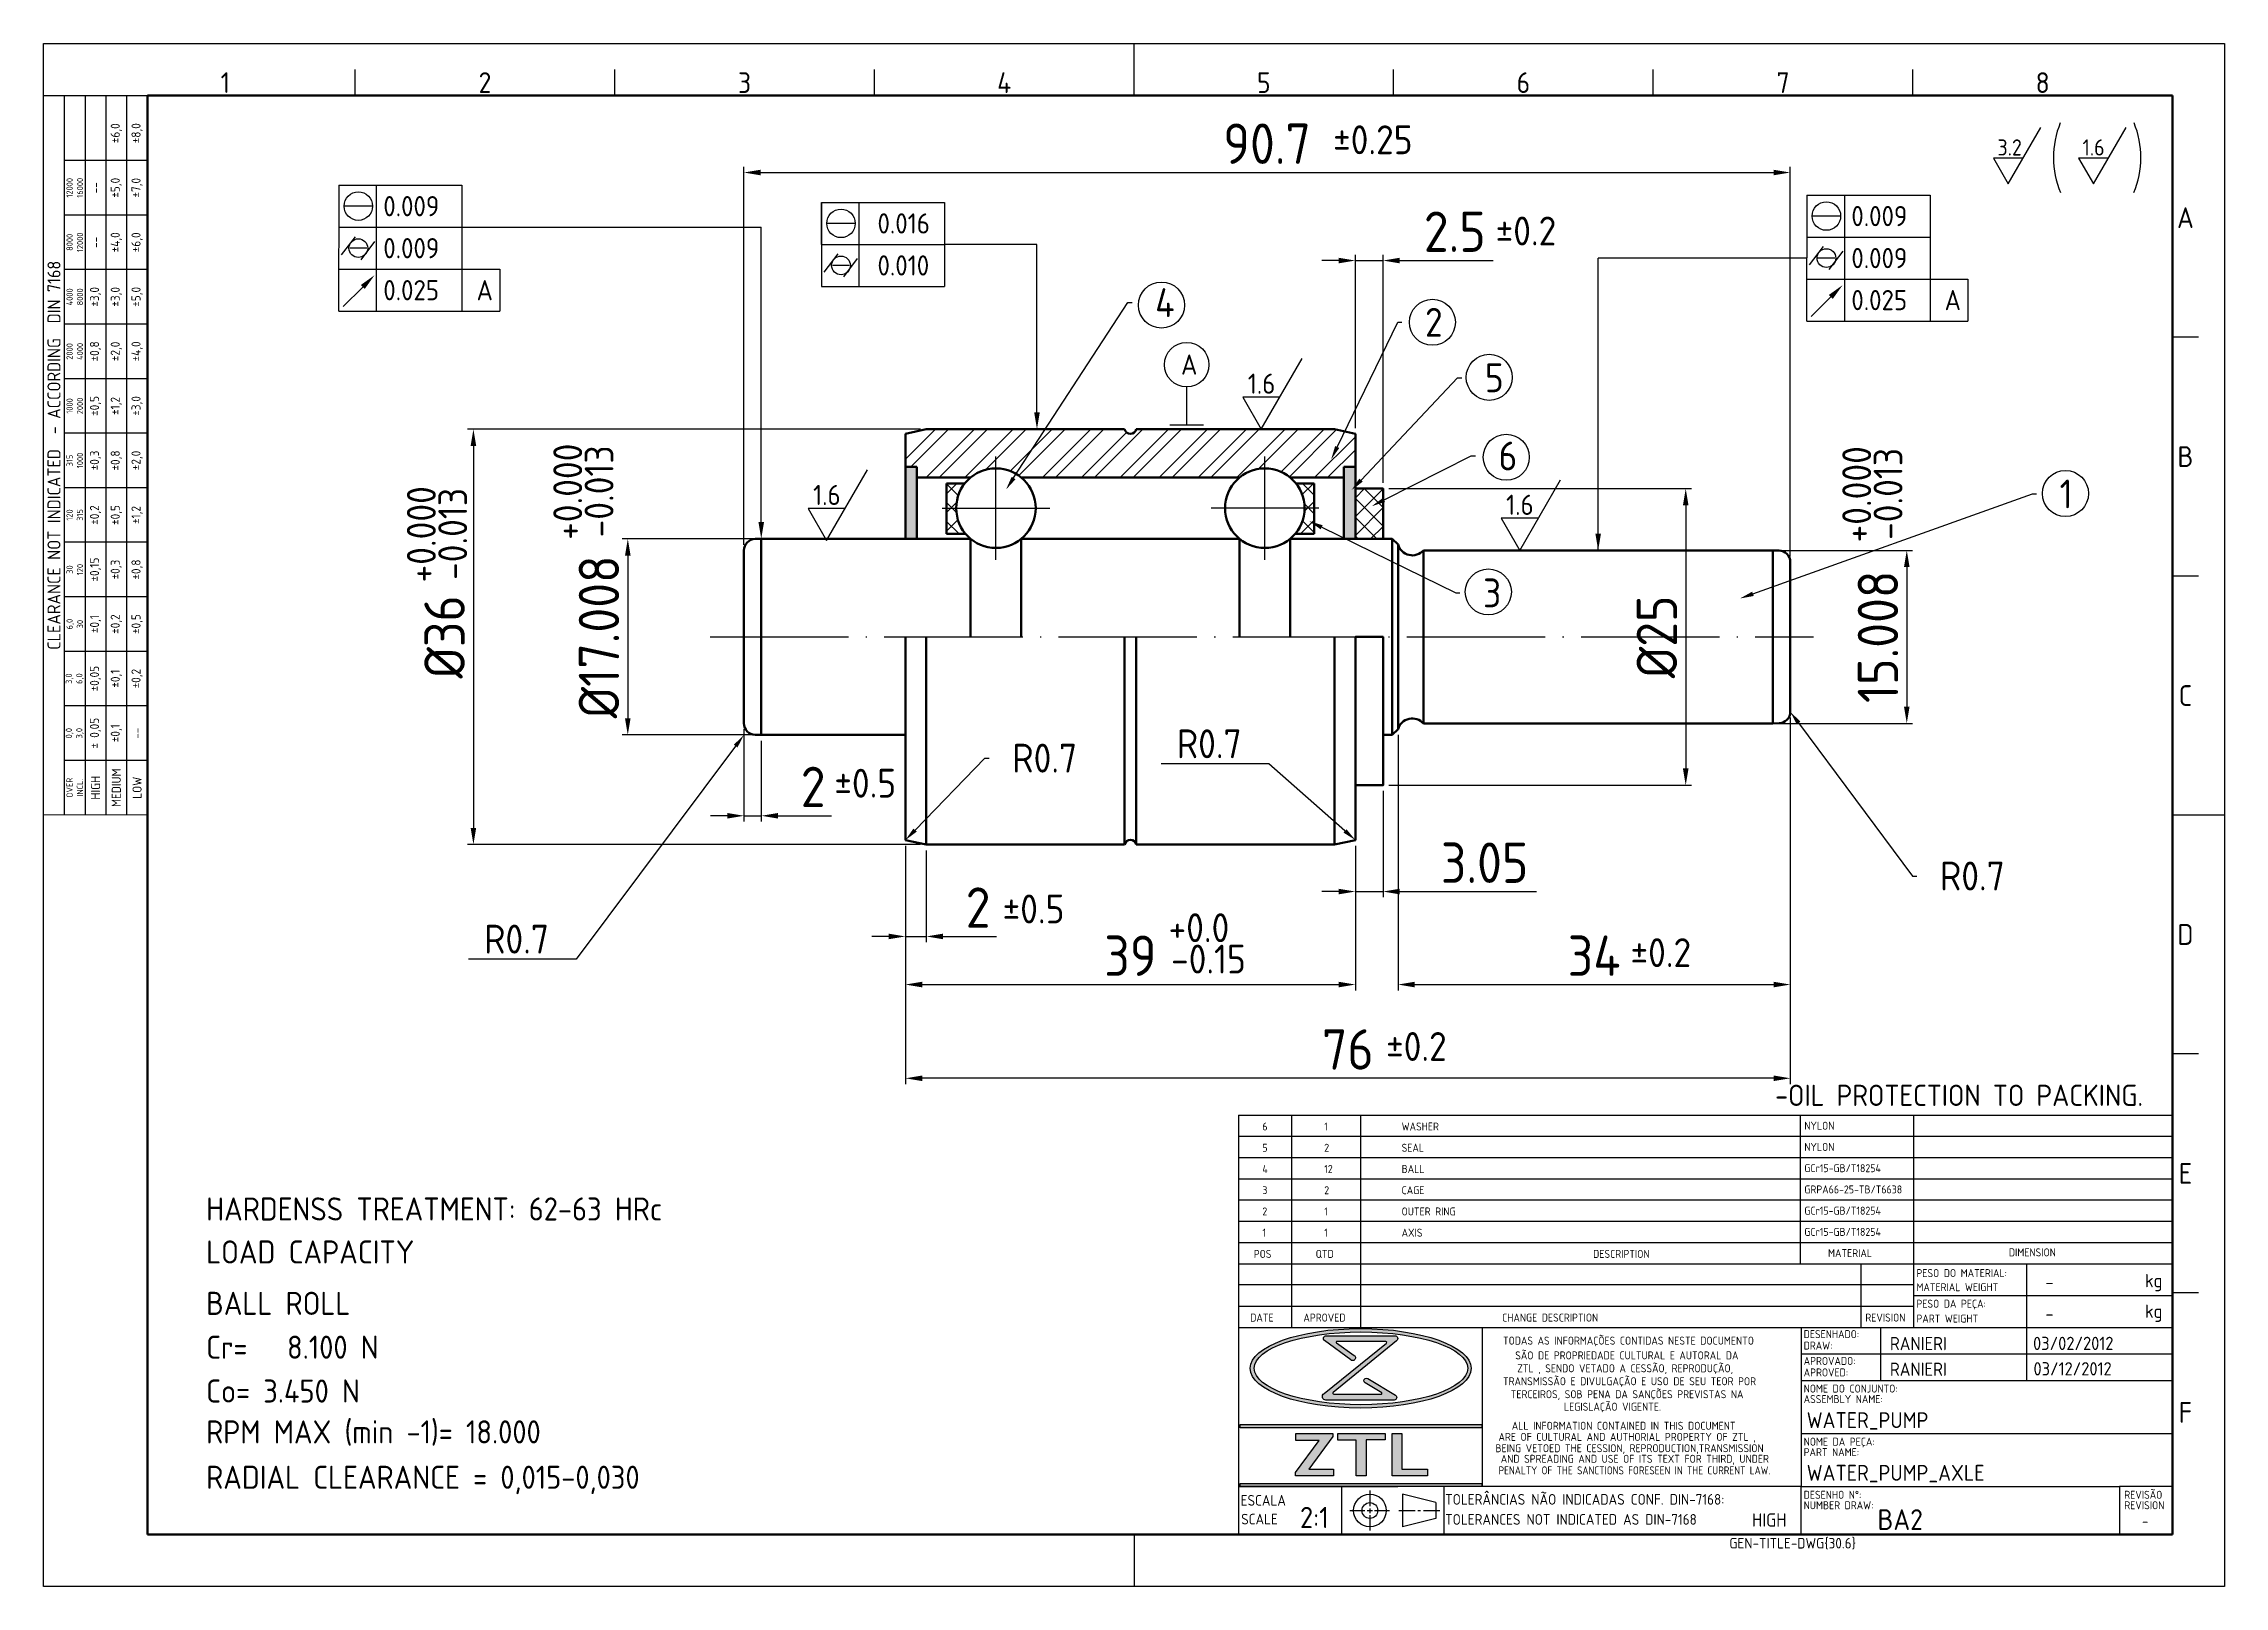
# Model space of a CAD drawing. Extents: x 8 to 197, y 6 to 139.
import ezdxf
from ezdxf import colors
from ezdxf.entities.mleader import LeaderData, LeaderLine
from ezdxf.enums import TextEntityAlignment as Align
from ezdxf.math import Vec2, Vec3

# ---------------------------------------------------------------- set-up
doc = ezdxf.new("R2010")
doc.units = 0
doc.header["$LTSCALE"] = 0.5
doc.linetypes.add('ACAD_ISO04W100', pattern=[30, 24, -3, 0, -3])
doc.layers.get('0').update_dxf_attribs({"linetype": 'CONTINUOUS'})
doc.layers.get('Defpoints').update_dxf_attribs({"linetype": 'CONTINUOUS'})
for name, color, linetype, lineweight in [('AM_0', 7, 'CONTINUOUS', 50), ('AM_5', 3, 'CONTINUOUS', 25), ('AM_7', 4, 'ACAD_ISO04W100', 25), ('AM_8', 1, 'CONTINUOUS', 25), ('AM_BOR', 7, 'CONTINUOUS', 50)]:
    doc.layers.add(name, color=color, linetype=linetype, lineweight=lineweight)
doc.styles.add('ACISOTS', font='isocp.shx', dxfattribs={"height": 1})
doc.styles.get("Standard").update_dxf_attribs({"font": 'ISOCP.SHX'})
doc.dimstyles.new('AM_ISO', dxfattribs={"dimtxt": 3.5, "dimasz": 2.5, "dimexe": 1, "dimexo": 1, "dimgap": 1.5, "dimtad": 1, "dimdsep": 46, "dimtxsty": 'Standard', "dimcen": 0, "dimclrd": 256, "dimclre": 256, "dimclrt": 2, "dimadec": 0, "dimazin": 2, "dimtp": 0.1, "dimtm": 0.1, "dimtfac": 0.71, "dimtdec": 3, "dimtmove": 0, "dimatfit": 3, "dimfxl": 1, "dimlwd": -1, "dimlwe": -1, "dimarcsym": 0})
pattern_1 = [(45, (9.83512809753131, -0.9054675271307246), (-0.8131727983645296, 0.8131727983645296), []), (135, (9.83512809753131, -0.9054675271307246), (-0.8131727983645297, -0.8131727983645295), [])]

msp = doc.modelspace()

# ---------------------------------------------------------------- texts
at = {"layer": 'AM_5', "attachment_point": 1}
for s, insert, char_height in [('%%P0.25', (120.1584416025984, 132.2367484656974), 2.5), ('3.2', (177.7563078477225, 131.0225542291044), 1.4), ('1.6', (185.1326257128083, 131.0225542291044), 1.4), ('0.009', (37.82929703804342, 126.1076757161289), 1.75), ('0.009', (165.0877376221943, 125.2486170841923), 1.75), (' 0.016', (79.66943272850256, 124.6134535044577), 1.75), ('%%P0.2', (134.2498818637735, 124.3312360256916), 2.5), ('0.009', (37.82929703804342, 122.4676757161288), 1.75), ('0.009', (165.0877376221943, 121.6086170841923), 1.75), (' 0.010', (79.66943272850256, 120.9734535044576), 1.75), ('0.025', (37.82929703804342, 118.8276757161288), 1.75), ('A', (45.91832134558632, 118.8276757161288), 1.75), ('0.025', (165.0877376221943, 117.9686170841923), 1.75), ('A', (173.1767619297372, 117.9686170841923), 1.75), ('A', (106.9834498557343, 112.3858382310961), 1.75), ('1.6', (112.7678738034522, 110.7303739525904), 1.75), ('1.6', (75.08480520008197, 101.0866776667327), 1.75), ('1.6', (135.1620591220981, 100.2303739525903), 1.75), ('%%P0.5', (76.92417546086176, 76.48338213731182), 2.5), ('%%P0.5', (91.51172986041183, 65.5862242587724), 2.5), ('+0.0', (105.8993841683728, 63.95977678693362), 2.5), ('-0.15', (106.1156588601324, 61.24358112397613), 2.5), ('%%P0.2', (145.9410159346496, 61.79849196588168), 2.5), ('%%P0.2', (124.7515068780453, 53.66871008595854), 2.5)]:
    msp.add_mtext_dynamic_manual_height_columns(s, width=5.488309595672263, gutter_width=10, heights=[0], dxfattribs=dict(at, insert=insert, char_height=char_height))
at = {"layer": 'AM_5', "char_height": 2.5, "attachment_point": 1, "rotation": 90}
for s, insert in [('+0.000', (52.56698639580463, 96.31908052102729)), ('-0.013', (55.28318205876212, 96.53535521278691)), ('+0.000', (164.3037073970075, 96.09621878071398)), ('-0.013', (167.019903059965, 96.3124934724736)), ('+0.000', (39.87937879269873, 92.62896858396131)), ('-0.013', (42.59557445565622, 92.84524327572093))]:
    msp.add_mtext_dynamic_manual_height_columns(s, width=5.488309595672263, gutter_width=10, heights=[0], dxfattribs=dict(at, insert=insert))
at = {"layer": 'AM_8'}
for s, height, p in [('-OIL PROTECTION TO PACKING.', 1.84, (158.4804960760518, 47.26783927299319)), ('HARDENSS TREATMENT: 62-63 HRc', 2, (22.47364066842982, 37.33952820929835)), ('LOAD CAPACITY', 2, (22.47364066842982, 33.61463078227973)), ('BALL ROLL', 2, (22.47364066842982, 29.16234930139415)), ('Cr=   8.100 N ', 2, (22.47364066842982, 25.36234930139415)), ('Co= 3.450 N', 2, (22.47364066842982, 21.56234930139415)), ('RPM MAX (min -1)= 18.000', 2, (22.47364066842982, 18.02346631815688)), ('RADIAL CLEARANCE = 0,015-0,030', 2, (22.47364066842982, 14.09239639418743))]:
    msp.add_text(s, height=height, dxfattribs=at).set_placement(p)
at = {"layer": 'AM_8', "color": 135}
for s, height, p in [('6', 0.69, (114.0325119094236, 45.14001989485665)), ('1', 0.69, (119.3978602638408, 45.14001989485665)), ('                    WASHER', 0.69, (118.2150162865091, 45.14001989485665)), ('NYLON', 0.69, (161.0153195075857, 45.20761983196834)), ('5', 0.69, (114.0325119094236, 43.30001989485666)), ('2', 0.69, (119.3978602638408, 43.30001989485666)), ('                    SEAL', 0.69, (118.2150162865091, 43.30001989485666)), ('NYLON', 0.69, (161.0153195075857, 43.36761983196836)), ('4', 0.69, (114.0325119094236, 41.46001989485667)), ('12', 0.69, (119.3978602638408, 41.46001989485667)), ('                    BALL', 0.69, (118.2150162865091, 41.46001989485667)), ('GCr15-GB/T18254', 0.69, (161.0153195075857, 41.52761983196836)), ('3', 0.69, (114.0325119094236, 39.62001989485667)), ('2', 0.69, (119.3978602638408, 39.62001989485667)), ('                    CAGE', 0.69, (118.2150162865091, 39.62001989485667)), ('GRPA66-25-TB/T6638', 0.69, (161.0153195075857, 39.68761983196836)), ('2', 0.69, (114.0325119094236, 37.78001989485666)), ('1', 0.69, (119.3978602638408, 37.78001989485666)), ('                    OUTER RING', 0.69, (118.2150162865091, 37.78001989485666)), ('GCr15-GB/T18254', 0.69, (161.0153195075857, 37.84761983196836)), ('1', 0.69, (114.0325119094236, 35.94001989485667)), ('1', 0.69, (119.3978602638408, 35.94001989485667)), ('                    AXIS', 0.69, (118.2150162865091, 35.94001989485667)), ('GCr15-GB/T18254', 0.69, (161.0153195075857, 36.00761983196836)), ('POS', 0.69, (113.2864005974834, 34.10001989485666)), ('QTD', 0.69, (118.6517489519006, 34.10001989485666)), ('                    DESCRIPTION', 0.69, (134.8159983630662, 34.10001989485666)), ('MATERIAL', 0.69, (163.0671274107165, 34.16761983196836)), ('DIMENSION', 0.69, (178.7430365623991, 34.23497949049347)), ('PESO DO MATERIAL:', 0.69, (170.7301563760274, 32.43867696353402)), ('kg', 1.15, (190.5474789785885, 31.55660522421314)), ('MATERIAL WEIGHT', 0.69, (170.7301563760274, 31.21661130233112)), ('PESO DA PEÇA:', 0.69, (170.7301563760274, 29.78685470618082)), ('DATE', 0.69, (112.9834336540465, 28.58001989485667)), ('APROVED', 0.69, (117.5910278191128, 28.58001989485667)), ('CHANGE DESCRIPTION', 0.69, (134.8159983630662, 28.58001989485667)), ('REVISION', 0.69, (166.3013414710558, 28.58001989485667)), ('PART WEIGHT', 0.69, (170.7301563760274, 28.49918909290581)), ('kg', 1.15, (190.5474789785885, 28.90340551248801)), ('TODAS AS INFORMAÇÕES CONTIDAS NESTE DOCUMENTO', 0.69, (134.8935154592509, 26.58434120918179)), ('DESENHADO:', 0.69, (160.9561282819266, 27.14987769989751)), ('DRAW:', 0.69, (160.9561282819266, 26.15741179324012)), ('SÃO DE PROPRIEDADE CULTURAL E AUTORAL DA', 0.69, (135.9502366404535, 25.30875776495711)), ('ZTL , SENDO VETADO A CESSÃO, REPRODUÇÃO,', 0.69, (136.1263571310663, 24.18624450188619)), ('APROVADO:', 0.69, (160.9561282819266, 24.82605504749112)), ('TRANSMISSÃO E DIVULGAÇÃO E USO DE SEU TEOR POR', 0.69, (134.8935154592509, 23.06373108340158)), ('TERCEIROS, SOB PENA DA SANÇÕES PREVISTAS NA', 0.69, (135.5627721150258, 21.94121766491698)), ('APROVED:', 0.69, (160.9561282819266, 23.83358914083372)), ('NOME DO CONJUNTO:', 0.69, (160.9561282819266, 22.42961318488754)), ('LEGISLAÇÃO VIGENTE.', 0.69, (140.1771218688278, 20.8603049097147)), ('ASSEMBLY NAME:', 0.69, (160.9561282819266, 21.52105296143884)), ('ARE OF CULTURAL AND AUTHORIAL PROPERTY OF ZTL ,', 0.69, (134.5030033646901, 18.24549503804773)), ('ALL INFORMATION CONTAINED IN THIS DOCUMENT', 0.69, (135.6543440346601, 19.20966897510784)), ('BEING VETOED THE CESSION, REPRODUCTION,TRANSMISSION', 0.69, (134.234156507879, 17.26379075053947)), ('AND SPREADING AND USE OF ITS TEXT FOR THIRD, UNDER', 0.69, (134.69974848874, 16.34645180895815)), ('NOME DA PEÇA:', 0.69, (160.9561282819266, 17.82961318488755)), ('PART NAME:', 0.69, (160.9561282819266, 16.92105296143884)), ('ESCALA', 0.9199999999999999, (112.1520351152951, 12.63103496350517)), ('TOLERÂNCIAS NÃO INDICADAS CONF. DIN-7168:', 0.9199999999999999, (129.8768951376144, 12.71671378337625)), ('DESENHO N%%d:', 0.69, (160.9561282819266, 13.22961318488755)), ('REVISÃO', 0.69, (188.7501153577017, 13.22961318488755)), ('SCALE', 0.9199999999999999, (112.1950105140358, 11.00548282222067)), ('2:1', 1.84, (117.2985575235823, 10.68656361687725)), ('TOLERANCES NOT INDICATED AS DIN-7168', 0.9199999999999999, (129.8768951376144, 10.9802414808772)), ('NUMBER DRAW:', 0.69, (160.9561282819266, 12.32105296143884)), ('REVISION', 0.69, (188.7501153577017, 12.32105296143884))]:
    msp.add_text(s, height=height, dxfattribs=at).set_placement(p)
at = {"layer": 'AM_8', "color": 135, "width": 0.95}
msp.add_text('PENALTY OF THE SANCTIONS FORESEEN IN THE CURRENT LAW.', height=0.69, dxfattribs=at).set_placement((134.5002835493976, 15.3447114365004))
at = {"layer": 'AM_8', "color": 135}
for p in [(181.9127016102684, 32.00119057640106), (181.9127016102684, 29.26440023861582)]:
    msp.add_attdef('-', text='', height=1.15, dxfattribs=at).set_placement(p, align=Align.MIDDLE_LEFT)
for tag, p, height in [('RANIERI', (168.4307541866868, 26.10305056861435), 1.15), ('03/02/2012', (180.8398987842437, 26.11662965397841), 1.15), ('RANIERI', (168.4298248954894, 23.8775579627152), 1.15), ('03/12/2012', (180.8768919941918, 23.91574579513883), 1.15), ('WATER_PUMP', (161.2160289440694, 19.35012329526743), 1.38), ('WATER_PUMP_AXLE', (161.2160289440694, 14.78503310864989), 1.38), ('BA2', (167.3548688121477, 10.52366307235633), 1.799111111111111)]:
    msp.add_attdef(tag, p, '', height=height, dxfattribs=at)
for tag, height, p in [('HIGH', 1.15, (157.9746708532161, 11.38973251684127)), ('-', 0.8995555555555556, (190.5595065464163, 11.28385728933194))]:
    msp.add_attdef(tag, text='', height=height, dxfattribs=at).set_placement(p, align=Align.MIDDLE_CENTER)
at = {"layer": 'AM_8', "color": 135, "style": 'ACISOTS'}
msp.add_attdef('GEN-TITLE-DWG{30.6}', (154.5160976434237, 8.918001705746688), '', height=0.9199999999999999, dxfattribs=at)

# ---------------------------------------------------------------- blocks, each defined once
blk = doc.blocks.new('A3 ZTL')
for p, q in [((19.56947162426601, 280.8219178082171), (19.56947162426601, 9.784735812133079)), ((401.174168297453, 280.8219178082171), (19.56947162426601, 280.8219178082171)), ((401.174168297453, 9.784735812133079), (401.174168297453, 280.8219178082171)), ((19.56947162426601, 9.784735812133079), (401.174168297453, 9.784735812133079))]:
    blk.add_line(p, q)
at = {"layer": 'AM_BOR', "color": 135, "lineweight": 25}
for p, q in [((0, 5.684341886080801e-14), (0, 290.6066536203501)), ((0, 290.6066536203501), (410.9589041095861, 290.6066536203501)), ((205.4794520547931, 280.8219178082171), (205.4794520547931, 290.6066536203501)), ((410.9589041095861, 290.6066536203501), (410.9589041095861, 5.684341886080801e-14)), ((58.70841487279802, 280.8219178082171), (58.70841487279802, 285.7142857142836)), ((107.632093933463, 280.8219178082171), (107.632093933463, 285.7142857142836)), ((156.555772994128, 280.8219178082171), (156.555772994128, 285.7142857142836)), ((254.4031311154581, 280.8219178082171), (254.4031311154581, 285.7142857142836)), ((303.326810176123, 280.8219178082171), (303.326810176123, 285.7142857142836)), ((352.250489236788, 280.8219178082171), (352.250489236788, 285.7142857142836)), ((3.913894324855534, 145.303326810175), (3.913894324853203, 280.8219178082171)), ((7.827788649706406, 280.8219178082171), (7.827788649708737, 145.3033268101751)), ((11.74168297455961, 280.8219178082171), (11.74168297456194, 145.3033268101751)), ((15.65557729941514, 145.3033268101751), (15.65557729941281, 280.8219178082171)), ((19.56947162426621, 268.5909980430509), (3.91389432485343, 268.5909980430507)), ((19.56947162426644, 258.3170254403113), (3.913894324853658, 258.3170254403111)), ((19.56947162426655, 248.0430528375717), (3.913894324853771, 248.0430528375713)), ((19.56947162426678, 237.7690802348319), (3.91389432485397, 237.7690802348317)), ((406.0665362035195, 235.3228962817988), (401.174168297453, 235.3228962817988)), ((19.56947162426701, 227.4951076320925), (3.913894324854198, 227.4951076320921)), ((19.56947162426712, 217.2211350293527), (3.913894324854311, 217.2211350293525)), ((19.56947162426735, 206.9471624266131), (3.913894324854539, 206.9471624266129)), ((19.56947162426746, 196.6731898238735), (3.913894324854652, 196.6731898238733)), ((406.0665362035195, 190.313111545987), (401.174168297453, 190.313111545987)), ((19.56947162426766, 186.3992172211339), (3.91389432485488, 186.3992172211337)), ((19.56947162426778, 176.1252446183943), (3.913894324854994, 176.1252446183938)), ((19.56947162426789, 165.8512720156544), (3.913894324855107, 165.8512720156542)), ((19.56947162426812, 155.5772994129149), (3.913894324855306, 155.5772994129146)), ((401.174168297453, 145.3033268101751), (410.9589041095861, 145.3033268101751)), ((406.0665362035195, 100.2935420743633), (401.174168297453, 100.2935420743633)), ((406.0665362035195, 55.28375733855154), (401.174168297453, 55.28375733855154)), ((205.4794520547931, 9.784735812133079), (205.4794520547931, 5.684341886080801e-14)), ((410.9589041095861, 5.684341886080801e-14), (0, 5.684341886080801e-14))]:
    blk.add_line(p, q, dxfattribs=at)
blk.add_lwpolyline([(19.56947162426835, 145.3033268101756), (2.347899652477281e-12, 145.3033268101749), (-2.546407529280259e-12, 280.8219178082169), (19.56947162426601, 280.8219178082171)], close=True, dxfattribs=at)
at = {"layer": 'AM_BOR', "color": 135, "lineweight": 25, "style": 'ACISOTS'}
for s, p in [('1', (34.24657534246552, 283.2681017612505)), ('2', (83.17025440313051, 283.2681017612505)), ('3', (132.0939334637955, 283.2681017612505)), ('4', (181.0176125244605, 283.2681017612505)), ('5', (229.9412915851255, 283.2681017612505)), ('6', (278.8649706457905, 283.2681017612505)), ('7', (327.7886497064555, 283.2681017612505)), ('8', (376.7123287671206, 283.2681017612505)), ('A', (403.6203522504863, 257.8277886497048)), ('B', (403.6203522504863, 212.8180039138928)), ('C', (403.6203522504863, 167.808219178081)), ('D', (403.6203522504863, 122.7984344422692)), ('E', (403.6203522504863, 77.78864970645742)), ('F', (403.6203522504863, 32.7788649706456))]:
    blk.add_text(s, height=3.9138943248532, dxfattribs=at).set_placement(p, align=Align.MIDDLE)
at = {"layer": 'AM_BOR', "color": 135, "lineweight": 25, "attachment_point": 5}
for s, insert, char_height, width, rotation in [('±6,0', (13.69863013698632, 273.7279843444209), 1.712328767123275, 10.27397260273965, 90.00000000000097), ('±8,0', (17.61252446183953, 273.7279843444209), 1.712328767123275, 10.27397260273965, 90.00000000000097), ('12000\\P16000', (5.870841487280257, 263.4540117416808), 1.17416829745596, 10.27397260273965, 90.00000000000097), ('--', (9.784735812133347, 263.454011741681), 1.712328767123275, 10.27397260273965, 90.00000000000097), ('±5,0', (13.69863013698655, 263.454011741681), 1.712328767123275, 10.27397260273965, 90.00000000000097), ('±7,0', (17.61252446183975, 263.4540117416813), 1.712328767123275, 10.27397260273965, 90.00000000000097), ('8000\\P12000', (5.870841487280369, 253.1800391389412), 1.17416829745596, 10.27397260273962, 90.00000000000097), ('±4,0', (13.69863013698677, 253.1800391389414), 1.712328767123275, 10.27397260273965, 90.00000000000097), ('±6,0', (17.61252446183997, 253.1800391389414), 1.712328767123275, 10.27397260273965, 90.00000000000097), ('--', (9.784735812133567, 253.1800391389414), 1.712328767123275, 10.27397260273965, 90.00000000000097), ('{\\Fisocp.shx|c0;CLEARANCE NOT INDICATED  - ACCORDING  DIN 7168}', (1.956947162427836, 213.0626223091959), 2.44618395303325, 135.518590998042, 90.00000000000095), ('4000\\P8000', (5.870841487280591, 242.9060665362016), 1.17416829745596, 10.27397260273965, 90.00000000000097), ('±3,0', (9.78473581213368, 242.9060665362016), 1.712328767123275, 10.27397260273965, 90.00000000000097), ('±3,0', (13.69863013698688, 242.9060665362018), 1.712328767123275, 10.27397260273965, 90.00000000000097), ('±5,0', (17.61252446184008, 242.9060665362018), 1.712328767123275, 10.27397260273965, 90.00000000000097), ('±0,8', (9.784735812133901, 232.632093933462), 1.712328767123275, 10.27397260273965, 90.00000000000097), ('±2,0', (13.6986301369871, 232.6320939334622), 1.712328767123275, 10.27397260273965, 90.00000000000097), ('±4,0', (17.61252446184031, 232.6320939334622), 1.712328767123275, 10.27397260273965, 90.00000000000097), ('2000\\P4000', (5.870841487280702, 232.632093933462), 1.17416829745596, 10.27397260273954, 90.00000000000097), ('1000\\P2000', (5.870841487280813, 222.3581213307224), 1.17416829745596, 10.27397260273965, 90.00000000000097), ('±0,5', (9.784735812134015, 222.3581213307224), 1.712328767123275, 10.27397260273965, 90.00000000000097), ('±1,2', (13.69863013698721, 222.3581213307226), 1.712328767123275, 10.27397260273965, 90.00000000000097), ('±3,0', (17.61252446184042, 222.3581213307226), 1.712328767123275, 10.27397260273965, 90.00000000000097), ('±0,3', (9.784735812134235, 212.0841487279828), 1.712328767123275, 10.27397260273965, 90.00000000000097), ('±0,8', (13.69863013698744, 212.0841487279828), 1.712328767123275, 10.27397260273965, 90.00000000000097), ('±2,0', (17.61252446184064, 212.084148727983), 1.712328767123275, 10.27397260273965, 90.00000000000097), ('315\\P1000', (5.870841487281035, 212.0841487279828), 1.17416829745596, 10.27397260273965, 90.00000000000097), ('120\\P315', (5.870841487281259, 201.8101761252432), 1.17416829745596, 10.27397260273965, 90.00000000000097), ('±0,2', (9.784735812134349, 201.8101761252432), 1.712328767123275, 10.27397260273965, 90.00000000000097), ('±0,5', (13.69863013698755, 201.8101761252432), 1.712328767123275, 10.27397260273965, 90.00000000000097), ('±1,2', (17.61252446184075, 201.8101761252432), 1.712328767123275, 10.27397260273965, 90.00000000000097), ('±0,15', (9.784735812134569, 191.5362035225036), 1.712328767123275, 10.27397260273965, 90.00000000000097), ('±0,3', (13.69863013698777, 191.5362035225036), 1.712328767123275, 10.27397260273965, 90.00000000000097), ('±0,8', (17.61252446184097, 191.5362035225036), 1.712328767123275, 10.27397260273965, 90.00000000000097), ('30\\P120', (5.870841487281481, 191.5362035225033), 1.17416829745596, 10.2739726027396, 90.00000000000097), ('6,0\\P30', (5.870841487281591, 181.2622309197637), 1.17416829745596, 10.27397260273965, 90.00000000000097), ('±0,1', (9.784735812134683, 181.262230919764), 1.712328767123275, 10.27397260273965, 90.00000000000097), ('±0,2', (13.69863013698788, 181.262230919764), 1.712328767123275, 10.27397260273965, 90.00000000000097), ('±0,5', (17.61252446184108, 181.262230919764), 1.712328767123275, 10.27397260273965, 90.00000000000097), ('±0,05', (9.784735812134903, 170.9882583170241), 1.712328767123275, 10.27397260273965, 90.00000000000097), ('±0,2', (17.61252446184131, 170.9882583170244), 1.712328767123275, 10.27397260273965, 90.00000000000097), ('3,0\\P6,0', (5.870841487281703, 170.9882583170241), 1.17416829745596, 10.27397260273965, 90.00000000000097), ('±0,1', (13.6986301369881, 170.9882583170244), 1.712328767123275, 10.27397260273965, 90.00000000000097), ('0,0\\P3,0', (5.870841487281815, 160.7142857142844), 1.17416829745596, 10.27397260273965, 90.00000000000097), ('± 0,05', (9.784735812135013, 160.7142857142845), 1.712328767123275, 10.27397260273965, 90.00000000000097), ('\\pt4.69206;±0,1', (13.69863013698822, 160.7142857142845), 1.712328767123275, 10.27397260273965, 90.00000000000097), ('--', (17.61252446184142, 160.7142857142846), 1.712328767123275, 10.27397260273965, 90.00000000000097), ('{\\Fisocp.shx|c0;OVER\\PINCL.}', (5.870841487282037, 150.4403131115448), 1.17416829745596, 10.27397260273965, 90.00000000000095), ('HIGH', (9.784735812135237, 150.440313111545), 1.712328767123275, 10.27397260273943, 90.00000000000095), ('MEDIUM', (13.69863013698844, 150.440313111545), 1.712328767123275, 10.2739726027396, 90.00000000000095), ('LOW', (17.61252446184175, 150.4403131115452), 1.712328767123275, 10.27397260273932, 90.00000000000095)]:
    blk.add_mtext(s, dxfattribs=dict(at, insert=insert, char_height=char_height, width=width, rotation=rotation))
blk = doc.blocks.new('*D31')
at = {"layer": 'AM_5', "transparency": 16777216}
for p, q in [((70.09254322635465, 96.4096602215181), (58.52402620890729, 96.4096602215181)), ((59.02402620890729, 94.95966022151809), (59.02402620890729, 80.85966022151808)), ((70.09254322635468, 79.40966022151808), (58.52402620890728, 79.40966022151808))]:
    blk.add_line(p, q, dxfattribs=at)
at = {"layer": 'AM_5', "lineweight": 25, "transparency": 16777216}
for points in [[(58.78235954224062, 94.95966022151809), (59.26569287557395, 94.95966022151809), (59.02402620890729, 96.4096602215181)], [(58.78235954224062, 80.85966022151808), (59.26569287557395, 80.85966022151808), (59.02402620890728, 79.40966022151808)]]:
    blk.add_solid(points, dxfattribs=at)
at = {"layer": 'Defpoints', "color": 0, "lineweight": 25, "transparency": 16777216}
for p in [(70.59254322635465, 96.4096602215181), (59.02402620890728, 79.40966022151808), (70.59254322635468, 79.40966022151808)]:
    blk.add_point(p, dxfattribs=at)
at = {"layer": 'AM_5', "lineweight": 25, "transparency": 16777216, "insert": (56.52402620890727, 87.9096602215181), "char_height": 3.5, "attachment_point": 5, "rotation": 90}
blk.add_mtext('%%C17.008', dxfattribs=at)
blk = doc.blocks.new('*D32')
at = {"layer": 'AM_5', "transparency": 16777216}
for p, q in [((84.39254322635463, 105.9096602215181), (45.14203938962391, 105.9096602215181)), ((45.64203938962391, 104.4596602215181), (45.6420393896239, 71.35966022151813)), ((84.39254322635463, 69.90966022151812), (45.1420393896239, 69.90966022151812))]:
    blk.add_line(p, q, dxfattribs=at)
at = {"layer": 'AM_5', "lineweight": 25, "transparency": 16777216}
for points in [[(45.40037272295724, 104.4596602215181), (45.88370605629058, 104.4596602215181), (45.64203938962391, 105.9096602215181)], [(45.40037272295724, 71.35966022151813), (45.88370605629057, 71.35966022151813), (45.6420393896239, 69.90966022151812)]]:
    blk.add_solid(points, dxfattribs=at)
at = {"layer": 'Defpoints', "color": 0, "lineweight": 25, "transparency": 16777216}
for p in [(84.89254322635463, 105.9096602215181), (45.6420393896239, 69.90966022151812), (84.89254322635463, 69.90966022151812)]:
    blk.add_point(p, dxfattribs=at)
at = {"layer": 'AM_5', "lineweight": 25, "transparency": 16777216, "insert": (43.1420393896239, 87.90966022151812), "char_height": 3.5, "attachment_point": 5, "rotation": 90}
blk.add_mtext('%%C36', dxfattribs=at)
blk = doc.blocks.new('*D33')
at = {"layer": 'AM_5', "transparency": 16777216}
for p, q in [((158.7925432263535, 95.40966022151808), (170.3930605553292, 95.40966022151807)), ((169.8930605553292, 93.95966022151806), (169.8930605553292, 81.86654943566803)), ((159.0556317005085, 80.41654943566805), (170.3930605553292, 80.41654943566803))]:
    blk.add_line(p, q, dxfattribs=at)
at = {"layer": 'AM_5', "lineweight": 25, "transparency": 16777216}
for points in [[(169.6513938886625, 93.95966022151806), (170.1347272219959, 93.95966022151806), (169.8930605553292, 95.40966022151807)], [(169.6513938886625, 81.86654943566803), (170.1347272219959, 81.86654943566803), (169.8930605553292, 80.41654943566803)]]:
    blk.add_solid(points, dxfattribs=at)
at = {"layer": 'Defpoints', "color": 0, "lineweight": 25, "transparency": 16777216}
for p in [(158.2925432263535, 95.40966022151808), (158.5556317005085, 80.41654943566805), (169.8930605553292, 80.41654943566803)]:
    blk.add_point(p, dxfattribs=at)
at = {"layer": 'AM_5', "lineweight": 25, "transparency": 16777216, "insert": (167.3930605553292, 87.91310482859308), "char_height": 3.5, "attachment_point": 5, "rotation": 90}
blk.add_mtext('15.008', dxfattribs=at)
blk = doc.blocks.new('*D34')
at = {"layer": 'AM_5', "transparency": 16777216}
for p, q in [((124.9925432263546, 100.7596602215181), (151.2312855103373, 100.7596602215181)), ((150.7312855103373, 99.3096602215181), (150.7312855103373, 76.50966022151812)), ((124.9925432263546, 75.05966022151812), (151.2312855103373, 75.05966022151812))]:
    blk.add_line(p, q, dxfattribs=at)
at = {"layer": 'AM_5', "lineweight": 25, "transparency": 16777216}
for points in [[(150.4896188436706, 99.3096602215181), (150.9729521770039, 99.3096602215181), (150.7312855103373, 100.7596602215181)], [(150.4896188436706, 76.50966022151812), (150.9729521770039, 76.50966022151812), (150.7312855103373, 75.05966022151812)]]:
    blk.add_solid(points, dxfattribs=at)
at = {"layer": 'Defpoints', "color": 0, "lineweight": 25, "transparency": 16777216}
for p in [(124.4925432263546, 100.7596602215181), (124.4925432263546, 75.05966022151812), (150.7312855103373, 75.05966022151812)]:
    blk.add_point(p, dxfattribs=at)
at = {"layer": 'AM_5', "lineweight": 25, "transparency": 16777216, "insert": (148.2309410221483, 87.90966022151812), "char_height": 3.5, "attachment_point": 5, "rotation": 90}
blk.add_mtext('%%C25', dxfattribs=at)
blk = doc.blocks.new('*D35')
at = {"layer": 'AM_5', "transparency": 16777216}
for p, q in [((69.09254322635462, 79.92309597479353), (69.09254322635462, 71.90997684438906)), ((70.59254322635468, 78.90966022151811), (70.59254322635468, 71.90997684438906)), ((67.64254322635462, 72.40997684438906), (66.19254322635462, 72.40997684438906)), ((69.09254322635462, 72.40997684438906), (70.59254322635468, 72.40997684438906)), ((72.04254322635468, 72.40997684438906), (76.69162787202396, 72.40997684438906))]:
    blk.add_line(p, q, dxfattribs=at)
at = {"layer": 'AM_5', "lineweight": 25, "transparency": 16777216}
for points in [[(67.64254322635462, 72.65164351105572), (67.64254322635462, 72.1683101777224), (69.09254322635462, 72.40997684438906)], [(72.04254322635468, 72.65164351105572), (72.04254322635468, 72.1683101777224), (70.59254322635468, 72.40997684438906)]]:
    blk.add_solid(points, dxfattribs=at)
at = {"layer": 'Defpoints', "color": 0, "lineweight": 25, "transparency": 16777216}
for p in [(69.09254322635462, 80.42309597479353), (70.59254322635468, 79.40966022151811), (70.59254322635468, 72.40997684438906)]:
    blk.add_point(p, dxfattribs=at)
at = {"layer": 'AM_5', "lineweight": 25, "transparency": 16777216, "insert": (75.09208554918932, 74.91032133257804), "char_height": 3.5, "attachment_point": 5}
blk.add_mtext('2', dxfattribs=at)
blk = doc.blocks.new('*D36')
at = {"layer": 'AM_5', "transparency": 16777216}
for p, q in [((83.09254322635462, 69.80871061427538), (83.09254322635462, 57.28450435110756)), ((122.0925432263546, 69.80871061427538), (122.0925432263546, 57.28450435110756)), ((84.54254322635462, 57.78450435110756), (120.6425432263546, 57.78450435110756))]:
    blk.add_line(p, q, dxfattribs=at)
at = {"layer": 'AM_5', "lineweight": 25, "transparency": 16777216}
for points in [[(84.54254322635462, 58.02617101777422), (84.54254322635462, 57.54283768444089), (83.09254322635462, 57.78450435110756)], [(120.6425432263546, 58.02617101777422), (120.6425432263546, 57.54283768444089), (122.0925432263546, 57.78450435110756)]]:
    blk.add_solid(points, dxfattribs=at)
at = {"layer": 'Defpoints', "color": 0, "lineweight": 25, "transparency": 16777216}
for p in [(83.09254322635462, 70.30871061427538), (122.0925432263546, 70.30871061427538), (122.0925432263546, 57.78450435110756)]:
    blk.add_point(p, dxfattribs=at)
at = {"layer": 'AM_5', "lineweight": 25, "transparency": 16777216, "insert": (102.5925432263546, 60.28450435110756), "char_height": 3.5, "attachment_point": 5}
blk.add_mtext('39', dxfattribs=at)
blk = doc.blocks.new('*D37')
at = {"layer": 'AM_5', "transparency": 16777216}
for p, q in [((124.4925432263546, 74.55966022151812), (124.4925432263546, 65.34413727745829)), ((122.0925432263546, 69.80871061427538), (122.0925432263546, 65.34413727745829)), ((120.6425432263546, 65.84413727745829), (119.1925432263546, 65.84413727745829)), ((122.0925432263546, 65.84413727745829), (124.4925432263546, 65.84413727745829)), ((125.9425432263546, 65.84413727745829), (137.7939005339691, 65.84413727745829))]:
    blk.add_line(p, q, dxfattribs=at)
at = {"layer": 'AM_5', "lineweight": 25, "transparency": 16777216}
for points in [[(120.6425432263546, 66.08580394412495), (120.6425432263546, 65.60247061079163), (122.0925432263546, 65.84413727745829)], [(125.9425432263546, 66.08580394412495), (125.9425432263546, 65.60247061079163), (124.4925432263546, 65.84413727745829)]]:
    blk.add_solid(points, dxfattribs=at)
at = {"layer": 'Defpoints', "color": 0, "lineweight": 25, "transparency": 16777216}
for p in [(124.4925432263546, 75.05966022151812), (122.0925432263546, 70.30871061427538), (122.0925432263546, 65.84413727745829)]:
    blk.add_point(p, dxfattribs=at)
at = {"layer": 'AM_5', "lineweight": 25, "transparency": 16777216, "insert": (133.2964131605538, 68.34413727745829), "char_height": 3.5, "attachment_point": 5}
blk.add_mtext('3.05', dxfattribs=at)
blk = doc.blocks.new('*D38')
at = {"layer": 'AM_5', "transparency": 16777216}
for p, q in [((125.7925432263546, 79.4096602215181), (125.7925432263546, 57.28450435110756)), ((159.7925432263546, 80.92309597479353), (159.7925432263546, 57.28450435110756)), ((127.2425432263546, 57.78450435110756), (158.3425432263546, 57.78450435110756))]:
    blk.add_line(p, q, dxfattribs=at)
at = {"layer": 'AM_5', "lineweight": 25, "transparency": 16777216}
for points in [[(127.2425432263546, 58.02617101777422), (127.2425432263546, 57.54283768444089), (125.7925432263546, 57.78450435110756)], [(158.3425432263546, 58.02617101777422), (158.3425432263546, 57.54283768444089), (159.7925432263546, 57.78450435110756)]]:
    blk.add_solid(points, dxfattribs=at)
at = {"layer": 'Defpoints', "color": 0, "lineweight": 25, "transparency": 16777216}
for p in [(159.7925432263546, 81.42309597479353), (125.7925432263546, 79.9096602215181), (159.7925432263546, 57.78450435110756)]:
    blk.add_point(p, dxfattribs=at)
at = {"layer": 'AM_5', "lineweight": 25, "transparency": 16777216, "insert": (142.7925432263546, 60.28450435110756), "char_height": 3.5, "attachment_point": 5}
blk.add_mtext('34', dxfattribs=at)
blk = doc.blocks.new('*D39')
at = {"layer": 'AM_5', "transparency": 16777216}
for p, q in [((159.7925432263546, 80.92309597479353), (159.7925432263546, 49.16300683408826)), ((83.09254322635462, 69.30871061427538), (83.09254322635462, 49.16300683408826)), ((158.3425432263546, 49.66300683408826), (84.54254322635462, 49.66300683408826))]:
    blk.add_line(p, q, dxfattribs=at)
at = {"layer": 'AM_5', "lineweight": 25, "transparency": 16777216}
for points in [[(84.54254322635462, 49.90467350075493), (84.54254322635462, 49.4213401674216), (83.09254322635462, 49.66300683408826)], [(158.3425432263546, 49.90467350075493), (158.3425432263546, 49.4213401674216), (159.7925432263546, 49.66300683408826)]]:
    blk.add_solid(points, dxfattribs=at)
at = {"layer": 'Defpoints', "color": 0, "lineweight": 25, "transparency": 16777216}
for p in [(159.7925432263546, 81.42309597479353), (83.09254322635462, 69.80871061427538), (83.09254322635462, 49.66300683408826)]:
    blk.add_point(p, dxfattribs=at)
at = {"layer": 'AM_5', "lineweight": 25, "transparency": 16777216, "insert": (121.4425432263546, 52.16300683408826), "char_height": 3.5, "attachment_point": 5}
blk.add_mtext('76', dxfattribs=at)
blk = doc.blocks.new('*D40')
at = {"layer": 'AM_5', "transparency": 16777216}
for p, q in [((69.09254322635462, 95.89622446824269), (69.09254322635462, 128.6474716719499)), ((159.7925432263547, 94.89622446824262), (159.7925432263547, 128.6474716719499)), ((70.54254322635462, 128.1474716719499), (158.3425432263547, 128.1474716719499))]:
    blk.add_line(p, q, dxfattribs=at)
at = {"layer": 'AM_5', "lineweight": 25, "transparency": 16777216}
for points in [[(70.54254322635462, 128.3891383386165), (70.54254322635462, 127.9058050052832), (69.09254322635462, 128.1474716719499)], [(158.3425432263547, 128.3891383386165), (158.3425432263547, 127.9058050052832), (159.7925432263547, 128.1474716719499)]]:
    blk.add_solid(points, dxfattribs=at)
at = {"layer": 'Defpoints', "color": 0, "lineweight": 25, "transparency": 16777216}
for p in [(159.7925432263547, 128.1474716719499), (69.09254322635462, 95.39622446824269), (159.7925432263547, 94.39622446824262)]:
    blk.add_point(p, dxfattribs=at)
at = {"layer": 'AM_5', "lineweight": 25, "transparency": 16777216, "insert": (114.4425432263546, 130.6474716719499), "char_height": 3.5, "attachment_point": 5}
blk.add_mtext('90.7', dxfattribs=at)
blk = doc.blocks.new('*D41')
at = {"layer": 'AM_5', "transparency": 16777216}
for p, q in [((83.09254322635462, 69.80871061427538), (83.09254322635462, 61.45380800205862)), ((84.89254322635463, 69.40966022151812), (84.89254322635463, 61.45380800205862)), ((81.64254322635462, 61.95380800205862), (80.19254322635462, 61.95380800205862)), ((83.09254322635462, 61.95380800205862), (84.89254322635463, 61.95380800205862)), ((86.34254322635464, 61.95380800205862), (90.99162787202391, 61.95380800205862))]:
    blk.add_line(p, q, dxfattribs=at)
at = {"layer": 'AM_5', "lineweight": 25, "transparency": 16777216}
for points in [[(81.64254322635462, 62.19547466872529), (81.64254322635462, 61.71214133539196), (83.09254322635462, 61.95380800205862)], [(86.34254322635464, 62.19547466872529), (86.34254322635464, 61.71214133539196), (84.89254322635463, 61.95380800205862)]]:
    blk.add_solid(points, dxfattribs=at)
at = {"layer": 'Defpoints', "color": 0, "lineweight": 25, "transparency": 16777216}
for p in [(83.09254322635462, 70.30871061427538), (84.89254322635463, 69.90966022151812), (84.89254322635463, 61.95380800205862)]:
    blk.add_point(p, dxfattribs=at)
at = {"layer": 'AM_5', "lineweight": 25, "transparency": 16777216, "insert": (89.39208554918928, 64.4541524902476), "char_height": 3.5, "attachment_point": 5}
blk.add_mtext('2', dxfattribs=at)
blk = doc.blocks.new('*D42')
at = {"layer": 'AM_5', "transparency": 16777216}
for p, q in [((122.0925432263546, 106.0106098287608), (122.0925432263546, 121.0206601824066)), ((124.4925432263546, 101.2596602215181), (124.4925432263546, 121.0206601824066)), ((120.6425432263546, 120.5206601824066), (119.1925432263546, 120.5206601824066)), ((122.0925432263546, 120.5206601824066), (124.4925432263546, 120.5206601824066)), ((125.9425432263546, 120.5206601824066), (134.0263959259411, 120.5206601824066))]:
    blk.add_line(p, q, dxfattribs=at)
at = {"layer": 'AM_5', "lineweight": 25, "transparency": 16777216}
for points in [[(120.6425432263546, 120.7623268490733), (120.6425432263546, 120.27899351574), (122.0925432263546, 120.5206601824066)], [(125.9425432263546, 120.7623268490733), (125.9425432263546, 120.27899351574), (124.4925432263546, 120.5206601824066)]]:
    blk.add_solid(points, dxfattribs=at)
at = {"layer": 'Defpoints', "color": 0, "lineweight": 25, "transparency": 16777216}
for p in [(124.4925432263546, 120.5206601824066), (122.0925432263546, 105.5106098287608), (124.4925432263546, 100.7596602215181)]:
    blk.add_point(p, dxfattribs=at)
at = {"layer": 'AM_5', "lineweight": 25, "transparency": 16777216, "insert": (130.7094695761479, 123.0210046705956), "char_height": 3.5, "attachment_point": 5}
blk.add_mtext('2.5', dxfattribs=at)

# ---------------------------------------------------------------- dimensions: what is measured, and where the dimension line sits
at = {"layer": 'AM_5', "lineweight": 25}
for base, p1, p2, text, picture, middle in [((159.7925432263547, 128.1474716719499), (69.09254322635462, 95.39622446824269), (159.7925432263547, 94.39622446824262), '90.7', '*D40', (114.4425432263546, 130.6474716719499)), ((124.4925432263546, 120.5206601824066), (122.0925432263546, 105.5106098287608), (124.4925432263546, 100.7596602215181), '2.5', '*D42', (130.7094695761479, 123.0210046705956)), ((83.09254322635462, 49.66300683408826), (159.7925432263546, 81.42309597479353), (83.09254322635462, 69.80871061427538), '76', '*D39', (121.4425432263546, 52.16300683408826)), ((159.7925432263546, 57.78450435110756), (125.7925432263546, 79.9096602215181), (159.7925432263546, 81.42309597479353), '34', '*D38', (142.7925432263546, 60.28450435110756)), ((70.59254322635468, 72.40997684438906), (69.09254322635462, 80.42309597479353), (70.59254322635468, 79.40966022151811), '2', '*D35', (75.09208554918932, 74.91032133257804)), ((84.89254322635463, 61.95380800205862), (83.09254322635462, 70.30871061427538), (84.89254322635463, 69.90966022151812), '2', '*D41', (89.39208554918928, 64.4541524902476)), ((122.0925432263546, 57.78450435110756), (83.09254322635462, 70.30871061427538), (122.0925432263546, 70.30871061427538), '39', '*D36', (102.5925432263546, 60.28450435110756))]:
    dim = msp.add_linear_dim(base=base, p1=p1, p2=p2, text=text, dimstyle='AM_ISO', override={"dimscale": 0.5, "dimtxt": 7, "dimasz": 2.9, "dimdec": 0, "dimlfac": 0.4, "dimclrt": 256, "dimadec": 2, "dimtp": 0, "dimtm": 0.3, "dimtdec": 0}, dxfattribs=at)
    dim.commit()
    dim.dimension.update_dxf_attribs({"geometry": picture, "text_midpoint": middle})
for base, p1, p2, text, picture, middle in [((45.6420393896239, 69.90966022151812), (84.89254322635463, 105.9096602215181), (84.89254322635463, 69.90966022151812), '%%C36', '*D32', (43.1420393896239, 87.90966022151812)), ((150.7312855103373, 75.05966022151812), (124.4925432263546, 100.7596602215181), (124.4925432263546, 75.05966022151812), '%%C25', '*D34', (148.2309410221483, 87.90966022151812)), ((59.02402620890728, 79.40966022151808), (70.59254322635465, 96.4096602215181), (70.59254322635468, 79.40966022151808), '%%C17.008', '*D31', (56.52402620890727, 87.9096602215181)), ((169.8930605553292, 80.41654943566803), (158.2925432263535, 95.40966022151808), (158.5556317005085, 80.41654943566805), '15.008', '*D33', (167.3930605553292, 87.91310482859308))]:
    dim = msp.add_linear_dim(base=base, p1=p1, p2=p2, angle=90, text=text, dimstyle='AM_ISO', override={"dimscale": 0.5, "dimtxt": 7, "dimasz": 2.9, "dimdec": 0, "dimlfac": 0.4, "dimclrt": 256, "dimadec": 2, "dimtp": 0, "dimtm": 0.3, "dimtdec": 0}, dxfattribs=at)
    dim.commit()
    dim.dimension.update_dxf_attribs({"geometry": picture, "text_midpoint": middle})
dim = msp.add_linear_dim(base=(122.0925432263546, 65.84413727745829), p1=(124.4925432263546, 75.05966022151812), p2=(122.0925432263546, 70.30871061427538), text='3.05', dimstyle='AM_ISO', override={"dimscale": 0.5, "dimtxt": 7, "dimasz": 2.9, "dimdec": 0, "dimlfac": 0.4, "dimclrt": 256, "dimadec": 2, "dimtp": 0, "dimtm": 0.3, "dimtdec": 0}, dxfattribs=at)
dim.commit()
dim.dimension.update_dxf_attribs({"geometry": '*D37', "text_midpoint": (133.2964131605538, 65.84413727745829), "dimtype": 160})

# ---------------------------------------------------------------- hatches: boundary and pattern name
at = {"layer": 'AM_5', "lineweight": 25}
h = msp.add_hatch(dxfattribs=at)
h.set_pattern_fill('ANSI32', color=1, scale=0.25)
h.set_pattern_definition([(45, (0, 0), (-1.683798022700466, 1.683798022700467), []), (45, (1.1225325, 0), (-1.683798022700466, 1.683798022700467), [])])
h.paths.add_polyline_path([(95.22714255867892, 105.9096602215181), (84.89254322635463, 105.9096602215181), (83.09254322635462, 105.5106098287608), (83.09254322635462, 102.6380364646881), (84.09254322635462, 102.6380364646881), (84.09254322635462, 101.7177258259185), (88.74018047684088, 101.7177258259184, -0.3166415160968971), (92.69438765692557, 102.027608079246)])
h.paths.add_polyline_path([(122.0925432263546, 105.5106098287608), (120.2925432263546, 105.9096602215181), (107.5925432263546, 105.9096602215181), (103.0925432263546, 105.9096602215181, -0.8343848450427531), (102.0925432263546, 105.9096602215181), (95.22714255867892, 105.9096602215181), (92.69438765692557, 102.027608079246, -0.03912388869399768), (93.1346534958016, 101.7177258259184), (100.5298973002233, 101.7177258259185), (112.0504329569077, 101.7177258259185, -0.3602279983664717), (116.4449059758684, 101.7177258259185), (121.0925432263546, 101.7177258259185), (121.0925432263546, 102.6380364646881), (122.0925432263546, 102.6380364646881)])
at = {"layer": 'AM_8'}
for color, points in [(256, [(83.09254322635462, 102.6380364646881), (83.09254322635462, 96.40966022151811), (84.09254322635462, 96.40966022151812), (84.09254322635462, 102.6380364646881)]), (256, [(122.092543226355, 102.6380364646881), (122.092543226355, 96.40966022151811), (121.092543226355, 96.40966022151812), (121.092543226355, 102.6380364646881)]), (135, [(112.0942762901992, 19.38359547994303), (133.0669288597493, 19.38359547994303), (133.0669288597493, 19.66170865847099), (112.0942762901992, 19.66170865847099)]), (135, [(116.8915702521314, 15.49853640574482), (116.8915702521314, 15.22291530236323), (120.2006305399726, 15.22291530236323), (120.2006305399726, 15.80478204272712), (118.0558688630511, 15.80478204272712), (120.1393515373971, 18.62224214374443), (120.1393515373971, 18.89786324712602), (116.9222097534192, 18.89786324712602), (116.9222097534192, 18.28537197316144), (118.9597329320322, 18.28537197316144)]), (135, [(120.5683035802197, 18.31599650676213), (122.1615552091677, 18.31599650676213), (122.1615552091677, 15.22291530236323), (123.0347792892582, 15.22291530236323), (123.0347792892582, 18.34662104036283), (124.6739894387335, 18.34662104036283), (124.6739894387335, 18.89786324712602), (120.5683035802197, 18.89786324712602)]), (135, [(128.3507232544247, 15.20760318605053), (128.3507232544247, 15.80478204272712), (126.1293635556881, 15.80478204272712), (126.1293635556881, 18.89786324712602), (125.27145898244, 18.89786324712602), (125.27145898244, 15.20760318605053)]), (135, [(133.0669288597493, 14.55693109362733), (112.0942762901992, 14.55693109362733), (112.0942762901992, 14.27881791509937), (133.0669288597493, 14.27881791509937)])]:
    msp.add_hatch(color=color, dxfattribs=at).paths.add_polyline_path(points)
h = msp.add_hatch(dxfattribs=at)
h.set_pattern_fill('_U', color=256, scale=1.15, angle=45, style=0, double=1, pattern_type=0)
h.set_pattern_definition(pattern_1)
edge = h.paths.add_edge_path()
edge.add_line((86.66053946745336, 96.827979634531), (86.66053946745336, 101.214603442074))
edge.add_line((86.66053946745336, 101.214603442074), (88.24570326343823, 101.214603442074))
edge.add_arc((90.93741698632124, 99.06369302371829), 3.445538911948003, 501.372142235902, 580.4566020641413)
edge.add_line((88.31571447933146, 96.827979634531), (86.66053946745336, 96.827979634531))
h = msp.add_hatch(dxfattribs=at)
h.set_pattern_fill('_U', color=256, scale=1.15, angle=45, style=0, double=1, pattern_type=0)
h.set_pattern_definition(pattern_1)
edge = h.paths.add_edge_path()
edge.add_line((118.5245469852559, 96.827979634531), (118.5245469852559, 101.214603442074))
edge.add_line((118.5245469852559, 101.214603442074), (116.939383189271, 101.214603442074))
edge.add_arc((114.247669466388, 99.06369302371829), 3.445538911948003, -40.45660206414129, 38.627857764097996, ccw=False)
edge.add_line((116.8693719733778, 96.827979634531), (118.5245469852559, 96.827979634531))
h = msp.add_hatch(dxfattribs=at)
h.set_pattern_fill('_U', color=256, scale=1.15, angle=45, style=0, double=1, pattern_type=0)
h.set_pattern_definition([(45, (3.334435949559293, -0.9054675271307246), (-0.8131727983645296, 0.8131727983645296), []), (135, (3.334435949559293, -0.9054675271307246), (-0.8131727983645297, -0.8131727983645295), [])])
h.paths.add_polyline_path([(122.0925432263546, 100.7596602215181), (122.0925432263546, 96.40966022151814), (124.4925432263546, 96.40966022151814), (124.4925432263546, 100.7596602215181)])
h = msp.add_hatch(color=135, dxfattribs=at)
edge = h.paths.add_edge_path()
edge.add_ellipse((122.5492248429474, 24.53198435984742), major_axis=(9.575739635081051, 0), ratio=0.3599074264618837, start_angle=191.4591559026164, end_angle=452.8175037975291)
edge.add_ellipse((122.5492248429474, 24.53198435984742), major_axis=(9.575739635081051, 0), ratio=0.3599074264618837, start_angle=92.8175037975291, end_angle=191.4591559026164)
edge = h.paths.add_edge_path(flags=16)
edge.add_ellipse((122.5787799154613, 24.53198435984742), major_axis=(9.250637250648639, 0), ratio=0.3406641629368743, start_angle=93.06698418125112, end_angle=371.4591559026165)
edge.add_ellipse((122.5787799154613, 24.53198435984742), major_axis=(9.250637250648639, 0), ratio=0.3406641629368743, start_angle=11.45915590261644, end_angle=93.06698418125112)
h = msp.add_hatch(color=135, dxfattribs=at)
edge = h.paths.add_edge_path()
edge.add_line((124.7807822680225, 26.71530012382619), (119.3908718737085, 22.35007926690857))
edge.add_arc((119.5345118763717, 22.08152748534906), 0.3045529670580355, 118.1409420618386, 270)
edge.add_line((119.5345118763717, 21.77697451829103), (125.4622467690206, 21.77697451829103))
edge.add_arc((125.4545328592667, 22.00140670676857), 0.2245647159028104, 271.9685258002675, 418.9108275581087)
edge.add_line((125.5704916796444, 22.19371599828906), (123.1702256133619, 23.64103047507896))
edge.add_arc((123.0566348541068, 23.45443996575312), 0.2184465123517048, 58.66818673949553, 238.8052457285299)
edge.add_line((122.9434907682978, 23.26757826661429), (124.3773494087923, 22.39938202412111))
edge.add_arc((124.3454153218955, 22.3543558121503), 0.05520095715089599, -90.0000000000017, 54.654466378775, ccw=False)
edge.add_line((124.3454153218955, 22.2991548549994), (120.2142775689848, 22.2991548549994))
edge.add_arc((120.226511128944, 22.37487652136254), 0.07670352499125666, 129.2363501875215, 260.8226179196582, ccw=False)
edge.add_line((120.1779945521265, 22.43428672688317), (125.6659628579889, 26.91596514475107))
edge.add_arc((125.5226671029491, 27.11268748657999), 0.2433790319380336, 306.0702039235753, 450.0000000000005)
edge.add_line((125.5226671029491, 27.35606651851803), (119.5716706279772, 27.35606651851803))
edge.add_arc((119.5623195301741, 27.12045379438709), 0.2357982162835929, 87.72721362459266, 233.7470792136513)
edge.add_line((119.422880076241, 26.93030270317446), (121.7087618242144, 25.25404567693037))
edge.add_arc((121.8563096112143, 25.44613504208677), 0.2422161713320389, 232.4713934687198, 414.7334021946169)
edge.add_line((121.9961608046401, 25.64389832824509), (120.4560164418371, 26.73303388707458))
edge.add_arc((120.486557447346, 26.79176132665741), 0.06619414760721119, 89.99999999999858, 242.5234665523123, ccw=False)
edge.add_line((120.486557447346, 26.85795547426462), (124.7428657815633, 26.85795547426462))
edge.add_arc((124.7298891917844, 26.77813981272297), 0.08086366124299682, -50.99642107156359, 80.76553650730273, ccw=False)

# ---------------------------------------------------------------- linework, layer by layer
at = {"layer": 'AM_0'}
for p, q in [((84.89254322635463, 105.9096602215181), (83.09254322635462, 105.5106098287608)), ((84.89254322635463, 105.9096602215181), (102.0925432263546, 105.9096602215181)), ((103.0925432263546, 105.9096602215181), (107.5925432263546, 105.9096602215181)), ((107.5925432263546, 105.9096602215181), (120.2925432263546, 105.9096602215181)), ((120.2925432263546, 105.9096602215181), (122.0925432263546, 105.5106098287608)), ((83.09254322635462, 96.40966022151811), (83.09254322635462, 105.5106098287608)), ((122.0925432263546, 105.5106098287608), (122.0925432263546, 96.40966022151814)), ((83.09254322635462, 102.6380364646881), (84.09254322635462, 102.6380364646881)), ((84.09254322635462, 102.6380364646881), (84.09254322635462, 96.40966022151812)), ((122.0925432263546, 102.6380364646881), (121.0925432263546, 102.6380364646881)), ((121.0925432263546, 102.6380364646881), (121.0925432263546, 96.40966022151815)), ((84.09254322635462, 101.7177258259185), (88.74018047684089, 101.7177258259184)), ((88.24570326343823, 101.214603442074), (86.66053946745336, 101.214603442074)), ((86.66053946745336, 101.214603442074), (86.66053946745336, 96.827979634531)), ((93.13465349580159, 101.7177258259184), (100.5298973002233, 101.7177258259185)), ((100.5298973002233, 101.7177258259185), (112.0504329569077, 101.7177258259185)), ((116.4449059758683, 101.7177258259185), (121.0925432263546, 101.7177258259185)), ((116.939383189271, 101.214603442074), (118.5245469852559, 101.214603442074)), ((118.5245469852559, 101.214603442074), (118.5245469852559, 96.827979634531)), ((86.66053946745336, 96.827979634531), (88.31571447933146, 96.827979634531)), ((118.5245469852559, 96.827979634531), (116.8693719733778, 96.827979634531)), ((69.09254322635462, 80.42309597479353), (69.09254322635462, 95.39622446824272)), ((70.59254322635465, 96.4096602215181), (70.06636627804676, 96.39588179321822)), ((70.59254322635465, 96.4096602215181), (88.74018047684095, 96.4096602215181)), ((70.59254322635465, 96.4096602215181), (70.59254322635468, 79.40966022151808)), ((88.74018047684092, 96.40966022151815), (88.74018047684092, 87.90966022151811)), ((93.13465349580154, 96.40966022151814), (93.13465349580154, 87.90966022151811)), ((93.13465349580154, 96.40966022151811), (112.0504329569077, 96.40966022151814)), ((112.0504329569077, 96.40966022151814), (112.0504329569077, 87.90966022151811)), ((116.4449059758683, 96.40966022151815), (125.2925432263546, 96.40966022151814)), ((116.4449059758683, 96.40966022151815), (116.4449059758683, 87.90966022151811)), ((125.2925432263546, 96.40966022151814), (125.7925432263546, 95.90966022151814)), ((125.2925432263546, 96.40966022151814), (125.2925432263546, 79.40966022151811)), ((125.7925432263546, 79.90966022151808), (125.7925432263546, 95.90966022151814)), ((127.9925432263546, 95.40966022151812), (158.2925432263545, 95.40966022151808)), ((127.9925432263546, 95.40966022151812), (127.9925432263546, 80.40966022151811)), ((158.2925432263545, 95.40966022151808), (158.2925432263545, 80.40966022151808)), ((158.2925432263546, 95.40966022151805), (158.8187201746625, 95.39588179321818)), ((159.7925432263547, 94.39622446824262), (159.7925432263546, 81.42309597479353)), ((83.09254322635462, 70.30871061427538), (83.09254322635462, 87.90966022151811)), ((84.89254322635472, 87.90966022151811), (84.89254322635477, 69.9096602215181)), ((102.0925432263546, 69.90966022151834), (102.0925432263546, 87.90966022151834)), ((103.0925432263546, 69.90966022151834), (103.0925432263546, 87.90966022151834)), ((120.2925432263546, 87.90966022151811), (120.2925432263546, 69.9096602215181)), ((122.0925432263546, 87.90966022151811), (122.0925432263546, 70.30871061427538)), ((70.59254322635465, 79.40966022151811), (70.06636627804676, 79.42343864981798)), ((83.09254322635465, 79.40966022151811), (70.59254322635465, 79.40966022151811)), ((125.2925432263546, 79.40966022151811), (124.4925432263546, 79.40966022151811)), ((125.2925432263546, 79.40966022151811), (125.7925432263546, 79.90966022151808)), ((158.2925432263545, 80.40966022151811), (127.9925432263546, 80.40966022151811)), ((158.2925432263545, 80.40966022151811), (158.8187201746624, 80.42343864981798)), ((84.89254322635463, 69.90966022151812), (83.09254322635462, 70.30871061427538)), ((120.2925432263546, 69.90966022151812), (122.0925432263546, 70.30871061427538)), ((102.0925432263546, 69.90966022151814), (84.89254322635463, 69.90966022151812)), ((107.5548534155709, 69.90966022151811), (103.0925432263546, 69.90966022151814)), ((120.2925432263546, 69.9096602215181), (107.5548534155709, 69.90966022151811))]:
    msp.add_line(p, q, dxfattribs=at)
for points in [[(122.0925432263546, 96.40966022151814), (124.4925432263546, 96.40966022151814), (124.4925432263546, 100.7596602215181), (122.0925432263546, 100.7596602215181)], [(122.0925432263546, 75.05966022151812), (124.4925432263546, 75.05966022151812), (124.4925432263546, 87.90966022151811), (122.0925432263546, 87.90966022151811)]]:
    msp.add_lwpolyline(points, close=True, dxfattribs=at)
for centre in [(90.93741698632124, 99.0636930237183), (114.247669466388, 99.0636930237183)]:
    msp.add_circle(centre, 3.445538911947998, dxfattribs=at)
for centre, radius, start, end in [((102.5925432263546, 106.0006859430925), 0.508218144095757, 190.3177831507389, 349.6822168492612), ((70.09254322635462, 95.39622446824269), 1, 91.49999999999946, 180), ((127.0295452877561, 96.26246929168481), 1.286331349187884, 195.9188385476557, 318.4726293217681), ((158.7925432263547, 94.39622446824264), 1, 359.9999999999992, 88.49999999999972), ((158.7925432263546, 81.42309597479353), 1, 271.4999999999994, 0), ((70.09254322635462, 80.42309597479353), 1, 180, 268.5000000000006), ((127.0295452877561, 79.55685115135141), 1.286331349187867, 41.5273706782319, 164.0811614523444), ((102.5925432263546, 69.81863449994373), 0.508218144095757, 10.31778315073804, 169.6822168492604)]:
    msp.add_arc(centre, radius, start, end, dxfattribs=at)
at = {"layer": 'AM_5', "lineweight": 25}
for p, q in [((178.6960433860444, 127.1659832442466), (181.5239511925567, 132.0640632442466)), ((186.0723612511302, 127.1659832442466), (188.9002690576425, 132.0640632442466)), ((179.9814560253682, 129.3923832442466), (177.4106307467206, 129.3923832442466)), ((177.4106307467206, 129.3923832442466), (178.6960433860444, 127.1659832442466)), ((187.357773890454, 129.3923832442466), (184.7869486118065, 129.3923832442466)), ((184.7869486118065, 129.3923832442466), (186.0723612511302, 127.1659832442466)), ((33.96677347907692, 127.056120528969), (33.95541638940625, 116.1361205289689)), ((33.96677347907692, 127.056120528969), (44.65017347907693, 127.056120528969)), ((37.25136399920783, 116.1361205289689), (37.25136399920783, 127.056120528969)), ((44.65017347907693, 127.056120528969), (44.65017347907693, 123.416120528969)), ((36.90267217532357, 125.2359124119573), (34.43027315987851, 125.2359124119573)), ((75.80690916953606, 125.5618983172978), (79.09149968966696, 125.5618983172978)), ((75.80690916953606, 125.5618983172978), (75.80690916953606, 121.9218983172978)), ((75.80690916953606, 125.5618983172978), (86.49030916953606, 125.5618983172978)), ((75.80690916953606, 125.5618983172978), (75.80690916953606, 118.2818983172977)), ((79.09149968966696, 118.2818983172977), (79.09149968966696, 125.5618983172978)), ((86.49030916953606, 125.5618983172978), (86.49030916953606, 121.9218983172978)), ((86.49030916953606, 125.5618983172978), (86.49030916953606, 121.9218983172978)), ((161.2252140632278, 126.1970618970325), (161.2138569735571, 115.2770618970324)), ((161.2252140632278, 126.1970618970325), (171.9086140632278, 126.1970618970325)), ((164.5098045833587, 115.2770618970324), (164.5098045833587, 126.1970618970325)), ((171.9086140632278, 126.1970618970325), (171.9086140632278, 122.5570618970324)), ((33.96677347907692, 123.416120528969), (70.59254322635465, 123.416120528969)), ((33.96677347907692, 123.416120528969), (44.65017347907693, 123.416120528969)), ((44.65017347907693, 123.416120528969), (44.65017347907693, 116.1361205289689)), ((78.74280786578271, 123.7416902002861), (76.27040885033765, 123.7416902002861)), ((164.1611127594744, 124.3768537800208), (161.6887137440294, 124.3768537800208)), ((34.20551813278658, 121.0121797838261), (35.41357783788695, 122.5844671571114)), ((36.40086653582429, 121.5959124119573), (34.92012175147559, 121.5959124119573)), ((35.919163574245, 120.5940245811382), (37.10976388484582, 122.1795739293695)), ((75.80690916953606, 121.9218983172978), (86.49030916953606, 121.9218983172978)), ((76.04565382324571, 119.5179575721549), (77.25371352834608, 121.0902449454402)), ((86.49030916953606, 121.9218983172978), (86.49030916953606, 118.2818983172977)), ((94.49304011972404, 121.9218983172978), (86.49030916953606, 121.9218983172978)), ((86.49030916953606, 121.9218983172978), (86.49030916953606, 118.2818983172977)), ((161.2252140632278, 122.5570618970324), (171.9086140632278, 122.5570618970324)), ((161.4639587169374, 120.1531211518896), (162.6720184220378, 121.7254085251749)), ((163.1776041583959, 119.7349659492016), (164.3682044689967, 121.320515297433)), ((171.9086140632278, 122.5570618970324), (171.9086140632278, 115.2770618970324)), ((33.96677347907692, 119.7761205289689), (47.93189580495462, 119.7761205289689)), ((47.93189580495462, 119.7761205289689), (47.93189580495462, 116.1361205289689)), ((78.24100222628343, 120.1016902002861), (76.76025744193473, 120.1016902002861)), ((77.75929926470414, 119.0998023694669), (78.94989957530495, 120.6853517176983)), ((161.2195355183924, 120.7370618970324), (143.1425432263546, 120.7370618970324)), ((163.6593071199752, 120.7368537800207), (162.1785623356265, 120.7368537800207)), ((75.80690916953606, 118.2818983172977), (86.49030916953606, 118.2818983172977)), ((161.2252140632278, 118.9170618970324), (175.1903363891055, 118.9170618970324)), ((175.1903363891055, 118.9170618970324), (175.1903363891055, 115.2770618970324)), ((33.96677347907692, 116.1361205289689), (47.93189580495462, 116.1361205289689)), ((161.2252140632278, 115.2770618970324), (175.1903363891055, 115.2770618970324)), ((113.9425432263546, 105.9096602215181), (117.477427984495, 112.0322602215181)), ((107.476783301155, 106.2772354467687), (107.476783301155, 109.5719463942502)), ((115.5493090255093, 108.6926602215181), (112.3357774271999, 108.6926602215181)), ((112.3357774271999, 108.6926602215181), (113.9425432263546, 105.9096602215181)), ((106.0196321412987, 106.2772354467687), (108.9339344610113, 106.2772354467687)), ((76.25947462298441, 96.26596393566045), (79.79435938112479, 102.3885639356604)), ((136.3367285450005, 95.4096602215181), (139.8716133031409, 101.532260221518)), ((77.86624042213913, 99.04896393566042), (74.6527088238297, 99.04896393566042)), ((74.6527088238297, 99.04896393566042), (76.25947462298441, 96.26596393566044)), ((137.9434943441553, 98.19266022151807), (134.7299627458458, 98.19266022151807)), ((134.7299627458458, 98.19266022151807), (136.3367285450005, 95.40966022151808))]:
    msp.add_line(p, q, dxfattribs=at)
at = {"layer": 'AM_5', "color": 0, "linetype": 'Continuous', "lineweight": 35}
msp.add_line((75.80690916953606, 121.9218983172978), (75.80690916953606, 125.5618983172978), dxfattribs=at)
at = {"layer": 'AM_5'}
for p, q in [((70.59254322635465, 97.8596602215181), (70.59254322635465, 123.416120528969)), ((94.49304011972404, 107.3596602215181), (94.49304011972404, 121.9218983172978)), ((143.1425432263546, 95.36984944397432), (143.1425432263546, 120.7370618970324)), ((36.04755423530079, 118.2282583748634), (34.35920989423502, 116.5399140337977)), ((163.3059948194517, 117.3691997429269), (161.6176504783859, 115.6808554018611))]:
    msp.add_line(p, q, dxfattribs=at)
at = {"layer": 'AM_5', "lineweight": 25}
for centre, radius in [((35.66647266760103, 125.2359124119573), 1.23619950772254), ((77.50660835806016, 123.7416902002861), 1.23619950772254), ((162.9249132517519, 124.3768537800208), 1.23619950772254), ((35.66647266760103, 121.5959124119573), 0.8117731456116188), ((162.9249132517519, 120.7368537800207), 0.8117731456116188), ((77.50660835806016, 120.1016902002861), 0.8117731456116188), ((105.2877626622295, 116.6626919119198), 1.995398731426474), ((128.7731512524015, 115.1698008586985), 1.995398731426474), ((107.476783301155, 111.4972354467687), 1.925289052518565), ((133.6970894598144, 110.4009137524355), 1.995398731426474), ((135.1742705801367, 103.474672889488), 1.995398731426474), ((183.6483823977521, 100.3345051716547), 1.995398731426474), ((133.6212129274049, 91.80409972171265), 1.995398731426474)]:
    msp.add_circle(centre, radius, dxfattribs=at)
for centre, start, end in [((190.4578275524148, 129.4646479267778), 157.6018686384349, 202.9314501873766), ((182.3344360970326, 129.4646479267778), 337.0685498126237, 22.39813136156498)]:
    msp.add_arc(centre, 7.849335159521944, start, end, dxfattribs=at)
for points in [[(35.87667009651403, 118.3991425136502), (36.21843837408753, 118.0573742360767), (37.07285906802127, 119.2535632075839)], [(163.1351106806649, 117.5400838817136), (163.4768789582384, 117.1983156041401), (164.3312996521721, 118.3945045756474)], [(94.25137345305737, 107.3596602215181), (94.73470678639072, 107.3596602215181), (94.49304011972404, 105.9096602215181)], [(70.35087655968798, 97.8596602215181), (70.83420989302132, 97.8596602215181), (70.59254322635465, 96.4096602215181)], [(142.9008765596879, 96.8596602215181), (143.3842098930213, 96.8596602215181), (143.1425432263546, 95.4096602215181)]]:
    msp.add_solid(points, dxfattribs=at)
at = {"layer": 'AM_7'}
for p, q in [((90.93741698632124, 94.59844477689025), (90.93741698632124, 103.5289412705464)), ((114.247669466388, 94.59844477689025), (114.247669466388, 103.5289412705464)), ((86.27004824361333, 99.0636930237183), (95.60478572902915, 99.0636930237183)), ((118.9150382090959, 99.0636930237183), (109.5803007236801, 99.0636930237183)), ((66.15796197879453, 87.90966022151811), (161.7993242218529, 87.90966022151811))]:
    msp.add_line(p, q, dxfattribs=at)
at = {"layer": 'AM_8', "color": 135}
for p, q in [((111.9644896390659, 46.47881791509934), (111.9644896390659, 10.13881791509938)), ((111.9644896390659, 46.47881791509934), (192.9244896390659, 46.47881791509934)), ((116.5644896390659, 46.47881791509934), (116.5644896390659, 28.07881791509937)), ((122.5444896390659, 46.47881791509934), (122.5444896390659, 28.07881791509937)), ((160.648306440278, 46.47881791509934), (160.648306440278, 33.59881791509937)), ((170.4985177331668, 28.07881791509937), (170.4985177331668, 46.47881791509934)), ((111.9644896390659, 44.63881791509935), (192.9244896390659, 44.63881791509935)), ((111.9644896390659, 42.79881791509936), (192.9244896390659, 42.79881791509936)), ((111.9644896390659, 40.95881791509937), (192.9244896390659, 40.95881791509937)), ((111.9644896390659, 39.11881791509937), (192.9244896390659, 39.11881791509937)), ((111.9644896390659, 37.27881791509937), (192.9244896390659, 37.27881791509937)), ((111.9644896390659, 35.43881791509937), (192.9244896390659, 35.43881791509937)), ((111.9644896390659, 33.59881791509937), (192.9244896390659, 33.59881791509937)), ((165.8985177331668, 33.59881791509937), (165.8985177331668, 28.07881791509937)), ((180.2744896390659, 33.59881791509937), (180.2744896390659, 30.83881791509937)), ((192.9244896390659, 10.13881791509938), (192.9244896390659, 33.59881791509937)), ((170.4985177331668, 31.75881791509937), (111.9644896390659, 31.75881791509938)), ((170.4985177331668, 30.83881791509937), (192.9244896390659, 30.83881791509937)), ((180.2744896390659, 30.83881791509937), (180.2744896390659, 28.07881791509937)), ((111.9644896390659, 29.91881791509937), (170.4985177331667, 29.91881791509937)), ((111.9644896390659, 28.07881791509937), (160.7244896390659, 28.07881791509937)), ((119.5716706279772, 27.35606651851803), (125.5226671029491, 27.35606651851803)), ((133.0936762419367, 28.07881791509937), (133.0936762419367, 14.27881791509937)), ((160.7244896390659, 28.07881791509937), (160.7244896390659, 19.33881791509937)), ((160.7244896390659, 28.07881791509937), (192.9244896390659, 28.07881791509937)), ((167.6244896390659, 28.07881791509937), (167.6244896390659, 23.47881791509937)), ((180.2744896390659, 28.07881791509937), (180.2744896390659, 23.47881791509937)), ((160.7244896390659, 25.77881791509937), (192.9244896390659, 25.77881791509937)), ((160.7244896390659, 23.47881791509937), (192.9244896390659, 23.47881791509937)), ((112.0942762901992, 19.38359547994303), (112.0942762901992, 19.66170865847099)), ((112.0942762901992, 19.66170865847099), (133.0669288597493, 19.66170865847099)), ((133.0669288597493, 19.38359547994303), (112.0942762901992, 19.38359547994303)), ((133.0669288597493, 19.66170865847099), (133.0669288597493, 19.38359547994303)), ((160.7244896390659, 19.33881791509937), (160.7244896390659, 14.27881791509937)), ((116.8915702521314, 15.49853640574482), (118.9597329320322, 18.28537197316144)), ((116.9222097534192, 18.28537197316144), (116.9222097534192, 18.89786324712602)), ((116.9222097534192, 18.89786324712602), (120.1393515373971, 18.89786324712602)), ((118.9597329320322, 18.28537197316144), (116.9222097534192, 18.28537197316144)), ((120.1393515373971, 18.62224214374443), (118.0558688630511, 15.80478204272712)), ((120.1393515373971, 18.89786324712602), (120.1393515373971, 18.62224214374443)), ((120.5683035802197, 18.31599650676213), (120.5683035802197, 18.89786324712602)), ((120.5683035802197, 18.89786324712602), (124.6739894387335, 18.89786324712602)), ((122.1615552091677, 18.31599650676213), (120.5683035802197, 18.31599650676213)), ((122.1615552091677, 15.22291530236323), (122.1615552091677, 18.31599650676213)), ((123.0347792892582, 18.34662104036283), (123.0347792892582, 15.22291530236323)), ((124.6739894387335, 18.34662104036283), (123.0347792892582, 18.34662104036283)), ((124.6739894387335, 18.89786324712602), (124.6739894387335, 18.34662104036283)), ((125.27145898244, 15.20760318605053), (125.27145898244, 18.89786324712602)), ((125.27145898244, 18.89786324712602), (126.1293635556881, 18.89786324712602)), ((126.1293635556881, 18.89786324712602), (126.1293635556881, 15.80478204272712)), ((160.7244896390659, 18.87881791509937), (192.9244896390659, 18.87881791509937)), ((116.8915702521314, 15.22291530236323), (116.8915702521314, 15.49853640574482)), ((120.2006305399726, 15.22291530236323), (116.8915702521314, 15.22291530236323)), ((118.0558688630511, 15.80478204272712), (120.2006305399726, 15.80478204272712)), ((120.2006305399726, 15.80478204272712), (120.2006305399726, 15.22291530236323)), ((123.0347792892582, 15.22291530236323), (122.1615552091677, 15.22291530236323)), ((128.3507232544247, 15.20760318605053), (125.27145898244, 15.20760318605053)), ((126.1293635556881, 15.80478204272712), (128.3507232544247, 15.80478204272712)), ((128.3507232544247, 15.80478204272712), (128.3507232544247, 15.20760318605053)), ((111.9644896390659, 14.27881791509937), (125.7644896390659, 14.27881791509937)), ((160.7244896390659, 14.27881791509937), (111.9644896390659, 14.27881791509937)), ((112.0942762901992, 14.55693109362733), (133.0669288597493, 14.55693109362733)), ((112.0942762901992, 14.27881791509937), (112.0942762901992, 14.55693109362733)), ((133.0669288597493, 14.27881791509937), (112.0942762901992, 14.27881791509937)), ((120.9043172178133, 14.27881791509937), (120.9043172178133, 10.13881791509938)), ((123.3555402867237, 13.94687646276532), (123.3555402867237, 12.58182248833861)), ((129.0741164758282, 12.89124520309893), (126.180242754979, 13.62487646276532)), ((126.180242754979, 13.62487646276532), (126.180242754979, 10.79275936743343)), ((129.7625957453666, 14.27881791509937), (129.7625957453666, 10.13881791509938)), ((133.0669288597493, 14.55693109362733), (133.0669288597493, 14.27881791509937)), ((160.7244896390659, 10.13881791509937), (160.7244896390659, 14.27881791509937)), ((160.7244896390659, 14.27881791509937), (188.3244896390659, 14.27881791509937)), ((192.9244896390659, 14.27881791509937), (188.3244896390659, 14.27881791509937)), ((188.3244896390659, 14.27881791509937), (188.3244896390659, 10.13881791509937)), ((121.6257062576164, 12.20881791509937), (122.9243966490038, 12.20881791509938)), ((123.1212887482122, 12.20881791509938), (123.5783602445059, 12.20881791509938)), ((123.3555402867237, 12.39204544109549), (123.3555402867237, 11.98437614223663)), ((123.3555402867237, 11.80162789608666), (123.3555402867237, 10.47075936743343)), ((123.754156880651, 12.20881791509938), (125.0446957471559, 12.20881791509937)), ((125.8647767429186, 12.20881791509937), (127.287630378633, 12.20881791509938)), ((129.0741164758282, 11.52639062709982), (126.180242754979, 10.79275936743343)), ((127.506691402713, 12.20881791509938), (127.7357098149094, 12.20881791509938)), ((128.0006089303625, 12.20881791509938), (129.4096378076537, 12.20881791509937)), ((129.0741164758282, 12.89124520309893), (129.0741164758282, 11.52639062709982)), ((111.9644896390659, 10.13881791509938), (192.9244896390659, 10.13881791509938))]:
    msp.add_line(p, q, dxfattribs=at)
msp.add_lwpolyline([(119.5716706279772, 27.35606651851803), (125.5226671029491, 27.35606651851803, -0.7260746131415354), (125.6659628579889, 26.91596514475107), (120.1779945521265, 22.43428672688317, 0.6468440207606893), (120.2142775689848, 22.2991548549994), (124.3454153218955, 22.2991548549994, 0.730914653301359), (124.3773494087923, 22.39938202412111), (122.9434907682978, 23.26757826661429, -1.001196781170949), (123.1702256133619, 23.64103047507896), (125.5704916796444, 22.19371599828906, -0.7463433527497811), (125.4622467690206, 21.77697451829103), (119.5345118763717, 21.77697451829103, -0.7802957405863892), (119.3908718737086, 22.35007926690857), (124.7807822680225, 26.71530012382619, 0.647931899410164), (124.7428657815633, 26.85795547426462), (120.486557447346, 26.85795547426462, 0.7849704651204459), (120.4560164418371, 26.73303388707458), (121.9961608046401, 25.64389832824509, -1.019937174804642), (121.7087618242144, 25.25404567693037), (119.422880076241, 26.93030270317446, -0.7400952245833278), (119.5716706279772, 27.35606651851803, -0.2577935723604032)], format="xyb", dxfattribs=at)
for radius in [1.41605854766595, 0.6824272879995547]:
    msp.add_circle((123.3555402867237, 12.20881791509937), radius, dxfattribs=at)
for centre, major_axis, ratio in [((122.5492248429474, 24.53198435984742), (-9.575739635081051, 0), 0.3599074264618837), ((122.5787799154613, 24.53198435984742), (-9.250637250648639, 0), 0.3406641629368743)]:
    msp.add_ellipse(centre, major_axis=major_axis, ratio=ratio, dxfattribs=at)

# ---------------------------------------------------------------- block references
at = {"layer": 'AM_0', "lineweight": 0, "xscale": 0.46, "yscale": 0.46, "zscale": 0.46}
msp.add_blockref('A3 ZTL', (8.38437222223751, 5.637839441518153), dxfattribs=at)

msp.set_redraw_order([(e.dxf.handle, doc.entitydb.next_handle()) for e in msp.query("TEXT MTEXT ATTDEF DIMENSION ARC_DIMENSION")])  # texts and dimensions are drawn at this point

# ---------------------------------------------------------------- leaders
at = {"layer": 'AM_5', "lineweight": 25}
ml = msp.add_multileader_mtext('Standard', dxfattribs=at)
ml.set_content('4', color=256)
ml.set_leader_properties()
ml.build(insert=Vec2(0, 0))
ml.multileader.update_dxf_attribs({"text_right_attachment_type": 6, "dogleg_length": 0.36, "arrow_head_size": 1.2})
ctx = ml.context
ctx.base_point, ctx.char_height, ctx.arrow_head_size, ctx.plane_origin = Vec3(102.7405512288096, 116.8739684667431), 2.5, 1.2, Vec3(91.81181014690713, 100.674847134586)
ctx.right_attachment = 6
notes = []
notes.append((ctx, [(0, (1, 1, 0), (102.3805512288096, 116.8739684667431), (1, 0), 0.36, [(0, [(91.81181014690713, 100.674847134586)], 0, [])])]))
ctx.mtext.insert, ctx.mtext.flow_direction = Vec3(104.7405512288096, 118.1239684667431), 5
ml = msp.add_multileader_mtext('Standard', dxfattribs=at)
ml.set_content('2', color=256)
ml.set_leader_properties()
ml.build(insert=Vec2(0, 0))
ml.multileader.update_dxf_attribs({"text_right_attachment_type": 6, "dogleg_length": 0.36, "arrow_head_size": 1.2})
ctx = ml.context
ctx.base_point, ctx.char_height, ctx.arrow_head_size, ctx.plane_origin = Vec3(126.1292520746151, 115.1687950350588), 2.5, 1.2, Vec3(119.9948277940059, 103.2848697060354)
ctx.right_attachment = 6
notes.append((ctx, [(0, (1, 1, 0), (125.7692520746151, 115.1687950350588), (1, 0), 0.36, [(0, [(119.9948277940059, 103.2848697060354)], 0, [])])]))
ctx.mtext.insert, ctx.mtext.flow_direction = Vec3(128.1292520746151, 116.4187950350588), 5
ml = msp.add_multileader_mtext('Standard', dxfattribs=at)
ml.set_content('5', color=256)
ml.set_leader_properties()
ml.build(insert=Vec2(0, 0))
ml.multileader.update_dxf_attribs({"text_right_attachment_type": 6, "dogleg_length": 0.36, "arrow_head_size": 1.2})
ctx = ml.context
ctx.base_point, ctx.char_height, ctx.arrow_head_size, ctx.plane_origin = Vec3(131.3183247850702, 110.36205959651), 2.5, 1.2, Vec3(121.7632889890934, 99.81250593780771)
ctx.right_attachment = 6
notes.append((ctx, [(0, (1, 1, 0), (130.9583247850701, 110.36205959651), (1, 0), 0.36, [(0, [(121.7632889890934, 100.6274103687433)], 0, [])])]))
ctx.mtext.insert, ctx.mtext.flow_direction = Vec3(133.3183247850702, 111.61205959651), 5
ml = msp.add_multileader_mtext('Standard', dxfattribs=at)
ml.set_content('6', color=256)
ml.set_leader_properties()
ml.build(insert=Vec2(0, 0))
ml.multileader.update_dxf_attribs({"text_right_attachment_type": 6, "dogleg_length": 0.36, "arrow_head_size": 1.2})
ctx = ml.context
ctx.base_point, ctx.char_height, ctx.arrow_head_size, ctx.plane_origin = Vec3(132.5041548916909, 103.5882178863457), 2.5, 1.2, Vec3(123.5083259488993, 99.2356620406905)
ctx.right_attachment = 6
notes.append((ctx, [(0, (1, 1, 0), (132.1441548916909, 103.5882178863457), (1, 0), 0.36, [(0, [(123.5083259488993, 99.2356620406905)], 0, [])])]))
ctx.mtext.insert, ctx.mtext.flow_direction = Vec3(134.5041548916909, 104.8382178863457), 5
ml = msp.add_multileader_mtext('Standard', dxfattribs=at)
ml.set_content('1', color=256)
ml.set_leader_properties()
ml.build(insert=Vec2(0, 0))
ml.multileader.update_dxf_attribs({"text_right_attachment_type": 6, "dogleg_length": 0.36, "arrow_head_size": 1.2})
ctx = ml.context
ctx.base_point, ctx.char_height, ctx.arrow_head_size, ctx.plane_origin = Vec3(181.1423296863481, 100.2970233289113), 2.5, 1.2, Vec3(155.4277821664506, 91.23699337149486)
ctx.right_attachment = 6
notes.append((ctx, [(0, (1, 1, 0), (180.7823296863481, 100.2970233289113), (1, 0), 0.36, [(0, [(155.4277821664506, 91.23699337149486)], 0, [])])]))
ctx.mtext.insert, ctx.mtext.flow_direction = Vec3(183.1423296863481, 101.5470233289113), 5
ml = msp.add_multileader_mtext('Standard', dxfattribs=at)
ml.set_content('3', color=256)
ml.set_leader_properties()
ml.build(insert=Vec2(0, 0))
ml.multileader.update_dxf_attribs({"text_right_attachment_type": 6, "dogleg_length": 0.36, "arrow_head_size": 1.2})
ctx = ml.context
ctx.base_point, ctx.char_height, ctx.arrow_head_size, ctx.plane_origin = Vec3(131.162117595993, 91.72183662853263), 2.5, 1.2, Vec3(117.6971198582511, 98.97144051071217)
ctx.right_attachment = 6
notes.append((ctx, [(0, (1, 1, 0), (130.802117595993, 91.72183662853263), (1, 0), 0.36, [(0, [(118.0954623424328, 97.93471798934627)], 0, [])])]))
ctx.mtext.insert, ctx.mtext.flow_direction = Vec3(133.162117595993, 92.97183662853263), 5
ml = msp.add_multileader_mtext('Standard', dxfattribs=at)
ml.set_content('R0.7', color=256)
ml.set_leader_properties()
ml.build(insert=Vec2(0, 0))
ml.multileader.update_dxf_attribs({"text_right_attachment_type": 6, "dogleg_length": 0.36, "arrow_head_size": 1.2})
ctx = ml.context
ctx.base_point, ctx.char_height, ctx.arrow_head_size, ctx.plane_origin = Vec3(170.7639762162877, 67.19010471160334), 2.5, 1.2, Vec3(159.7925432263546, 81.42309597479353)
ctx.right_attachment = 6
notes.append((ctx, [(0, (1, 1, 0), (170.4039762162877, 67.19010471160334), (1, 0), 0.36, [(0, [(159.7925432263546, 81.42309597479353)], 0, [])])]))
ctx.mtext.insert, ctx.mtext.flow_direction = Vec3(172.7639762162877, 68.44010471160334), 5
ml = msp.add_multileader_mtext('Standard', dxfattribs=at)
ml.set_content('R0.7', color=256)
ml.set_leader_properties()
ml.build(insert=Vec2(0, 0))
ml.multileader.update_dxf_attribs({"text_right_attachment_type": 6, "dogleg_length": 0.36, "arrow_head_size": 1.2})
ctx = ml.context
ctx.base_point, ctx.char_height, ctx.arrow_head_size, ctx.plane_origin = Vec3(44.6933034786036, 61.72250653372993), 2.5, 1.2, Vec3(69.09254322635462, 79.40966022151808)
ctx.right_attachment, ctx.text_align_type = 6, 2
notes.append((ctx, [(0, (1, 1, 0), (54.5533034786036, 59.97250653372993), (-1, 0), 0.36, [(0, [(69.09254322635462, 79.40966022151808)], 0, [])])]))
ctx.mtext.insert, ctx.mtext.alignment, ctx.mtext.flow_direction = Vec3(52.1933034786036, 62.97250653372993), 3, 5
ml = msp.add_multileader_mtext('Standard', dxfattribs=at)
ml.set_content('R0.7', color=256)
ml.set_leader_properties()
ml.build(insert=Vec2(0, 0))
ml.multileader.update_dxf_attribs({"text_right_attachment_type": 6, "dogleg_length": 0.36, "arrow_head_size": 1.2})
ctx = ml.context
ctx.base_point, ctx.char_height, ctx.arrow_head_size, ctx.plane_origin = Vec3(104.7374507730912, 78.64921294408583), 2.5, 1.2, Vec3(122.0925432263546, 70.30871061427538)
ctx.right_attachment, ctx.text_align_type = 6, 2
notes.append((ctx, [(0, (1, 1, 0), (114.5974507730912, 76.89921294408583), (-1, 0), 0.36, [(0, [(122.0925432263546, 70.30871061427538)], 0, [])])]))
ctx.mtext.insert, ctx.mtext.alignment, ctx.mtext.flow_direction = Vec3(112.2374507730912, 79.89921294408583), 3, 5
ml = msp.add_multileader_mtext('Standard', dxfattribs=at)
ml.set_content('R0.7', color=256)
ml.set_leader_properties()
ml.build(insert=Vec2(0, 0))
ml.multileader.update_dxf_attribs({"text_right_attachment_type": 6, "dogleg_length": 0.36, "arrow_head_size": 1.2})
ctx = ml.context
ctx.base_point, ctx.char_height, ctx.arrow_head_size, ctx.plane_origin = Vec3(90.34757487877395, 77.40617172881053), 2.5, 1.2, Vec3(83.09254322635462, 70.30871061427538)
ctx.right_attachment = 6
notes.append((ctx, [(0, (1, 1, 0), (89.98757487877396, 77.40617172881053), (1, 0), 0.36, [(0, [(83.09254322635462, 70.30871061427538)], 0, [])])]))
ctx.mtext.insert, ctx.mtext.flow_direction = Vec3(92.34757487877395, 78.65617172881053), 5
for ctx, leaders in notes:
    for number, flags, end, landing, length, lines in leaders:
        leader = LeaderData()
        leader.index, (leader.has_last_leader_line, leader.has_dogleg_vector, leader.attachment_direction) = number, flags
        leader.last_leader_point, leader.dogleg_vector, leader.dogleg_length = Vec3(end), Vec3(landing), length
        for number, points, colour, breaks in lines:
            line = LeaderLine()
            line.index, line.vertices, line.color, line.breaks = number, Vec3.list(points), colors.encode_raw_color(colour), breaks
            leader.lines.append(line)
        ctx.leaders.append(leader)

doc.saveas('drawing.dxf')
